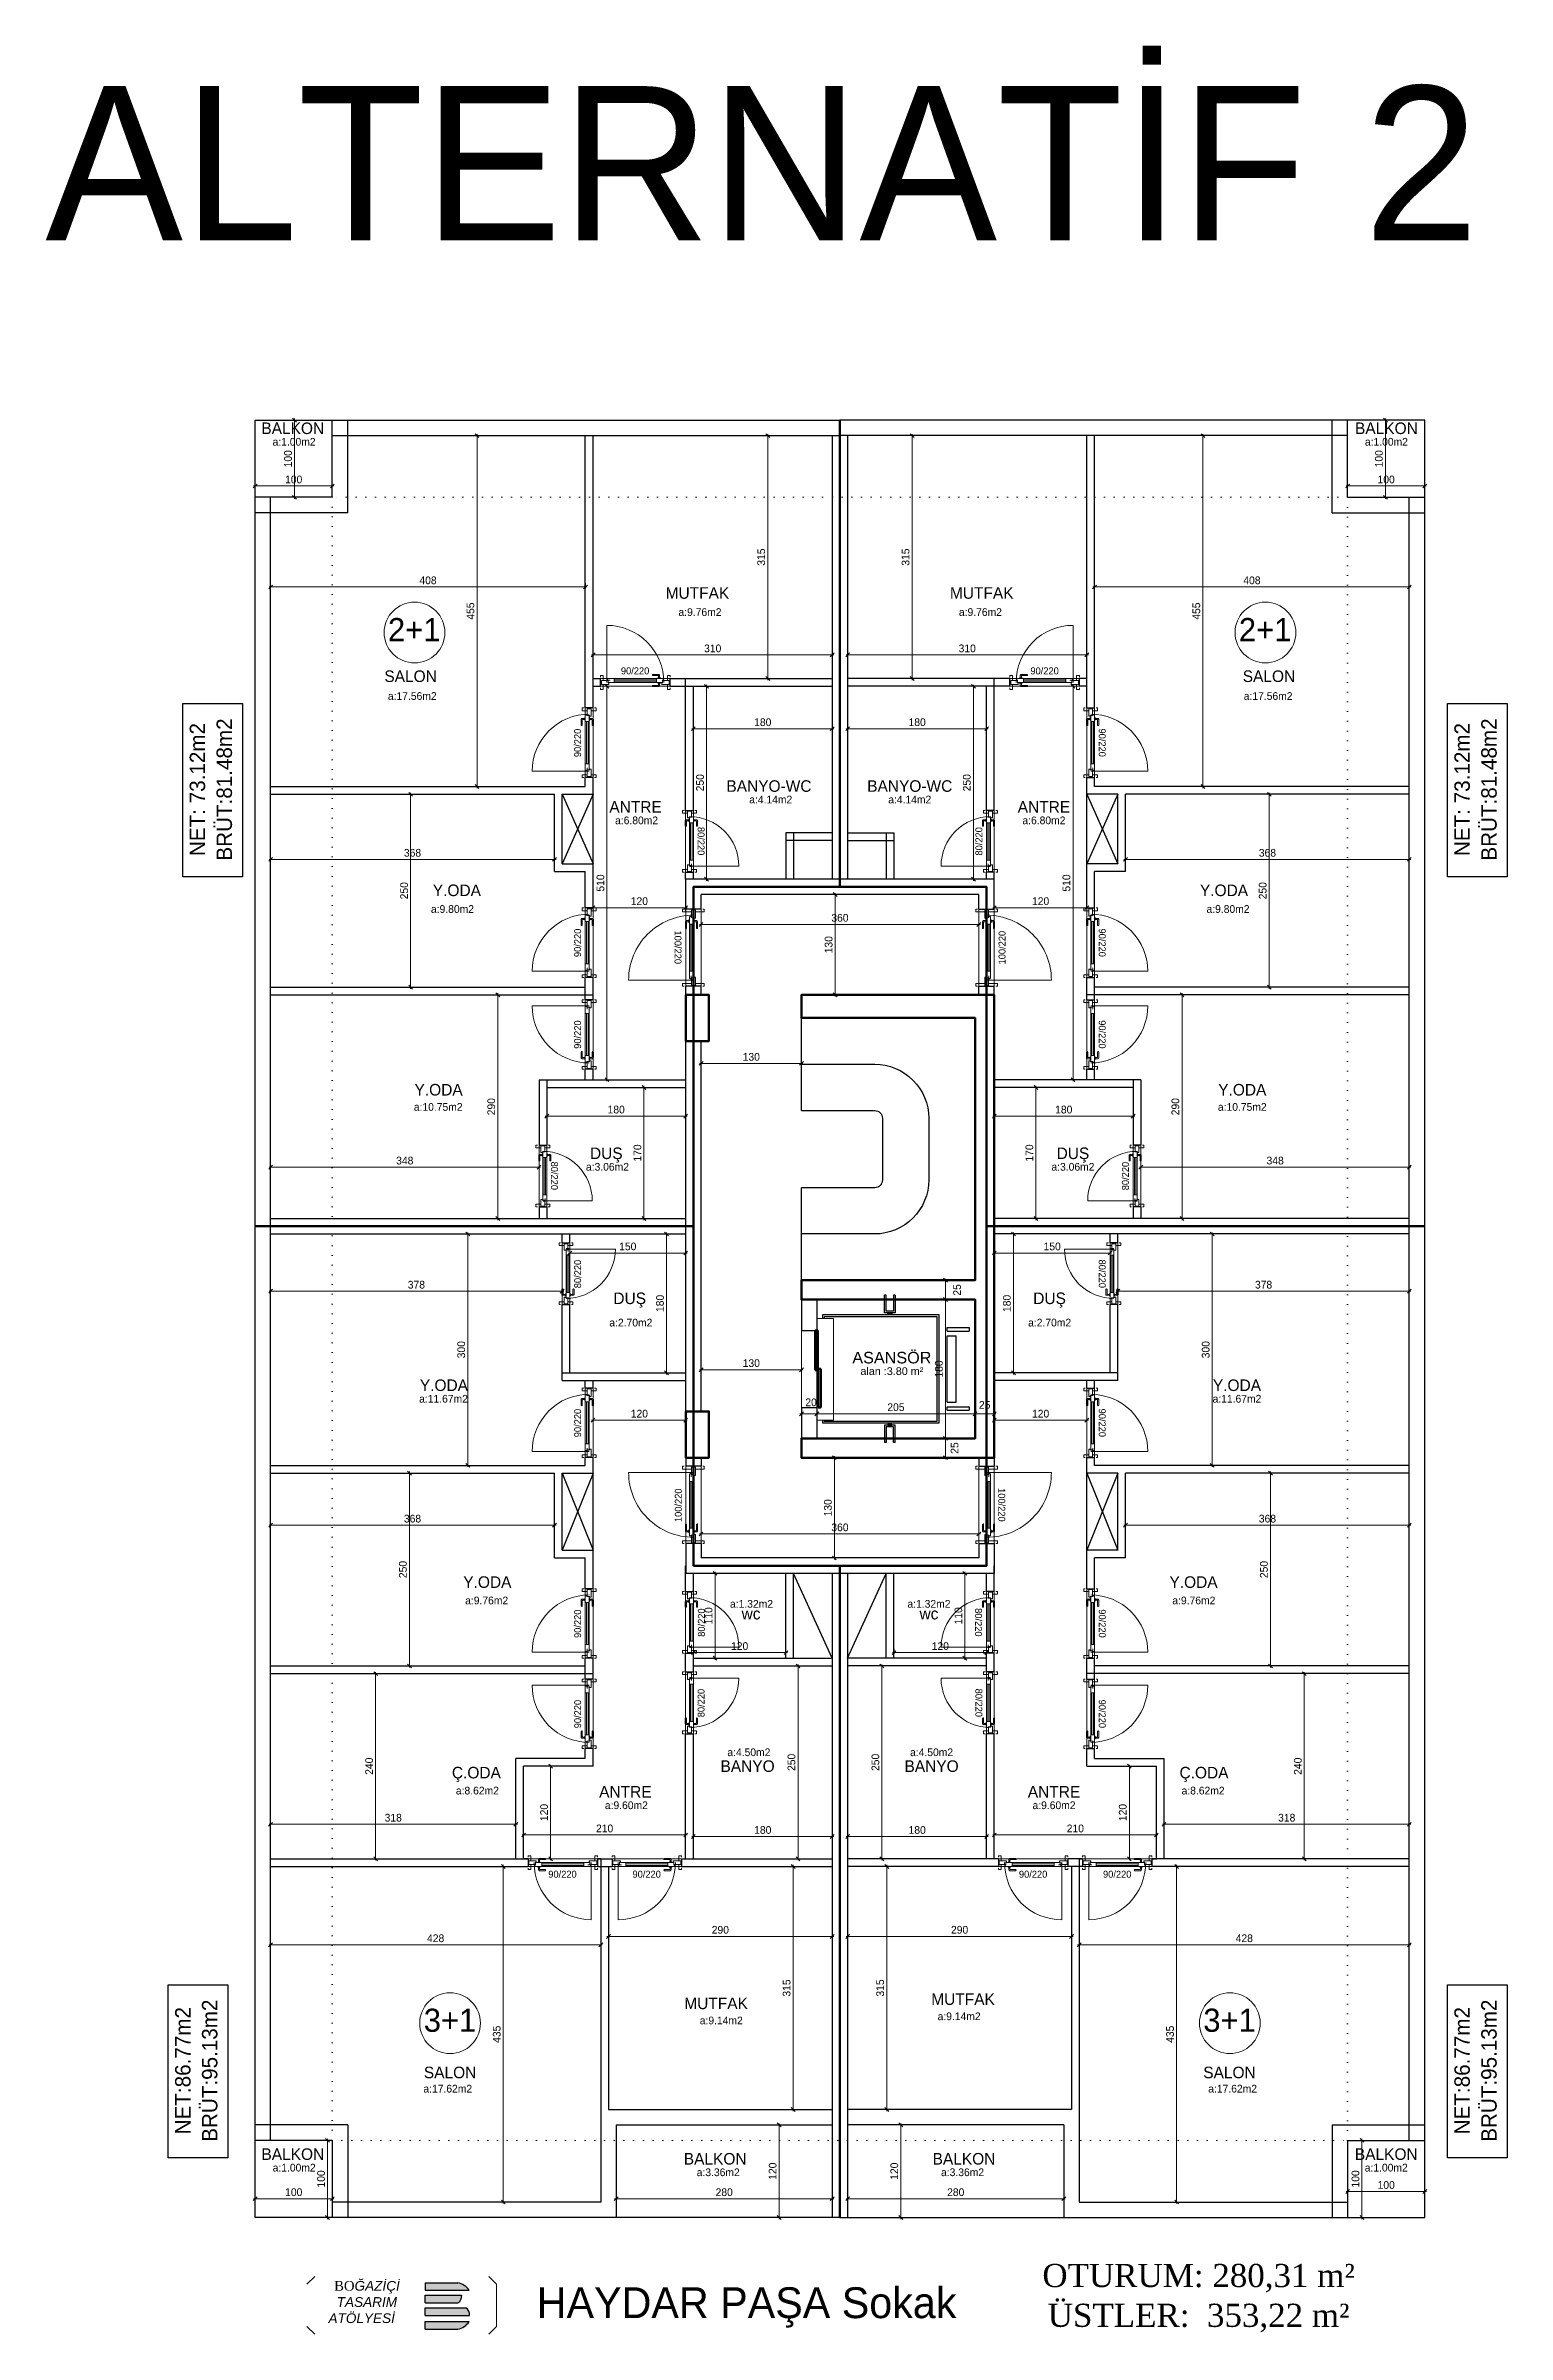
# Model space of a CAD drawing. Header units: centimetres. Extents: x 562865 to 1310255, y -148070 to 32737.
# Drawn here: x 599165 to 601059, y -2053 to 914 of the extents above; entities that cross this region are included whole.
import ezdxf
from ezdxf.enums import TextEntityAlignment as Align

# ---------------------------------------------------------------- set-up
doc = ezdxf.new("R2010")
doc.units = ezdxf.units.CM
doc.header["$LTSCALE"] = 2.5
doc.linetypes.add('DASHED', pattern=[0.25, 0.125, -0.125])
doc.linetypes.add('DOT', pattern=[0.25, 0, -0.25])
doc.layers.get('0').update_dxf_attribs({"color": 86})
for name, color, linetype, lineweight in [('1', 126, 'Continuous', 25), ('_grns-03_Arka', 33, 'Continuous', 0), ('ADAKENARI', 18, 'Continuous', 5), ('DUVAR', 4, 'Continuous', 30), ('duvar-kesim', 7, 'Continuous', 0), ('GÖRÜNÜŞLER', 96, 'Continuous', 25), ('ince', 30, 'Continuous', 15), ('iç ölçü', 106, 'Continuous', 18), ('kapi', 9, 'Continuous', 0), ('kolon', 1, 'Continuous', 53), ('Z_YOL_ADI', 7, 'Continuous', 0)]:
    doc.layers.add(name, color=color, linetype=linetype, lineweight=lineweight)
for name, color, linetype in [('alan', 7, 'Continuous'), ('kapi-yazi', 7, 'Continuous'), ('mahal', 7, 'Continuous'), ('MAKINA', 4, 'Continuous'), ('MERBAS', 231, 'Continuous'), ('MIMARI', 3, 'Continuous'), ('Oda', 7, 'Continuous')]:
    doc.layers.add(name, color=color, linetype=linetype)
doc.styles.add('autodim', font='times.ttf')
doc.styles.add('MAHALADI', font='arial.ttf')
doc.styles.add('PINAR', font='comic.ttf')
doc.dimstyles.new('TEMİZ ÖLÇÜ', dxfattribs={"dimtxt": 10, "dimasz": 5, "dimexe": 1.8, "dimexo": 0.625, "dimgap": 3, "dimtad": 1, "dimdec": 0, "dimrnd": 0.5, "dimzin": 1, "dimdsep": 46, "dimtxsty": 'PINAR', "dimblk": 'OBLIQUE', "dimcen": 0.9, "dimdle": 2, "dimclrd": 256, "dimclre": 256, "dimclrt": 7, "dimadec": 0, "dimazin": 0, "dimtfac": 1, "dimtdec": 0, "dimtofl": 0, "dimtmove": 2, "dimatfit": 2, "dimfxl": 10, "dimfxlon": 1, "dimlwd": -1, "dimlwe": -1, "dimarcsym": 0})

msp = doc.modelspace()

# ---------------------------------------------------------------- texts
at = {"layer": 'alan', "style": 'PINAR'}
for s, p in [('a:1.00m2', (599486.4, 395.5)), ('a:1.00m2', (600902.2, 395.5)), ('a:9.76m2', (600012.5, 174.7)), ('a:9.76m2', (600376, 174.7)), ('a:17.56m2', (599639.6, 65.9)), ('a:17.56m2', (600748.9, 65.9)), ('a:4.14m2', (600104.2, -68.3)), ('a:4.14m2', (600284.4, -68.3)), ('a:6.80m2', (599930.3, -95.3)), ('a:6.80m2', (600458.3, -95.3)), ('a:9.80m2', (599691.7, -210.2)), ('a:9.80m2', (600696.9, -210.2)), ('a:10.75m2', (599673.2, -466.8)), ('a:10.75m2', (600715.4, -466.8)), ('a:3.06m2', (599892.6, -544.4)), ('a:3.06m2', (600495.9, -544.4)), ('a:2.70m2', (599922.9, -746.4)), ('a:2.70m2', (600465.7, -746.4)), ('a:11.67m2', (599680.1, -845.1)), ('a:11.67m2', (600708.5, -845.1)), ('a:9.76m2', (599736, -1106.6)), ('a:9.76m2', (600652.6, -1106.6)), ('a:1.32m2', (600079.3, -1111)), ('a:1.32m2', (600309.3, -1111)), ('a:4.50m2', (600075.9, -1303.4)), ('a:4.50m2', (600312.7, -1303.4)), ('a:8.62m2', (599724, -1353.1)), ('a:9.60m2', (599917.1, -1372.1)), ('a:9.60m2', (600471.4, -1372.1)), ('a:8.62m2', (600664.6, -1353.1)), ('a:9.14m2', (600040.1, -1651.1)), ('a:9.14m2', (600348.4, -1645.7)), ('a:17.62m2', (599685.6, -1739.5)), ('a:17.62m2', (600702.9, -1739.5)), ('a:1.00m2', (599486.5, -1841.9)), ('a:3.36m2 ', (600038, -1847.9)), ('a:3.36m2 ', (600354.7, -1847.9)), ('a:1.00m2', (600902, -1841.9))]:
    msp.add_text(s, height=10, dxfattribs=at).set_placement(p, align=Align.CENTER)
at = {"layer": 'alan', "lineweight": 90, "style": 'PINAR'}
for s, p in [('NET: 73.12m2', (599371.1, -50.3)), ('BRÜT:81.48m2', (599405.9, -50.3)), ('NET: 73.12m2', (601010.3, -50.3)), ('BRÜT:81.48m2', (601045.1, -50.3)), ('NET:86.77m2', (599352.2, -1711.2)), ('BRÜT:95.13m2', (599387, -1711.2)), ('NET:86.77m2', (601010.3, -1711.2)), ('BRÜT:95.13m2', (601045.1, -1711.2))]:
    msp.add_text(s, height=20, rotation=90, dxfattribs=at).set_placement(p, align=Align.CENTER)
at = {"layer": 'kapi-yazi', "style": 'PINAR'}
for s, rotation, p in [('90/220', 360, (599928.4, 103.5)), ('90/220', 0, (600459.2, 103.5)), ('90/220', 90, (599853.9, 10.1)), ('90/220', 270, (600533.9, 10.4)), ('80/220', 270, (600013.9, -117.2)), ('80/220', 90, (600374, -117.5)), ('90/220', 90, (599853.9, -249.1)), ('90/220', 270, (600533.9, -248.9)), ('90/220', 90, (599853.9, -368)), ('90/220', 270, (600533.9, -367.8)), ('80/220', 270, (599823.9, -551.1)), ('80/220', 90, (600563.9, -551.4)), ('80/220', 89.9999, (599853.9, -678.4)), ('80/220', 270.0001, (600533.9, -678.1)), ('90/220', 90, (599853.9, -871.6)), ('90/220', 270, (600533.9, -871.3)), ('90/220', 90, (599853.9, -1131.8)), ('80/220', 90, (600014.3, -1130.3)), ('80/220', 270, (600373.6, -1130)), ('90/220', 270, (600533.9, -1131.5)), ('90/220', 90, (599853.9, -1248.9)), ('80/220', 90, (600013.9, -1234.6)), ('80/220', 270, (600374, -1234.3)), ('90/220', 270, (600533.9, -1248.6)), ('90/220', 360, (599943.4, -1456.5)), ('90/220', 0, (600444.3, -1456.5))]:
    msp.add_text(s, height=9, rotation=rotation, dxfattribs=at).set_placement(p, align=Align.MIDDLE_CENTER)
for p in [(599834.3, -1456.5), (600553.3, -1456.5)]:
    msp.add_text('90/220', height=9, dxfattribs=at).set_placement(p, align=Align.MIDDLE_CENTER)
at = {"layer": 'mahal'}
for s, height, style, p in [('BALKON', 15, 'PINAR', (599484.7, 410.5)), ('BALKON', 15, 'PINAR', (600902.2, 410.5)), ('MUTFAK', 15, 'PINAR', (600009.2, 197)), ('MUTFAK', 15, 'PINAR', (600377.7, 197)), ('2+1', 30, 'PINAR', (599642.1, 142)), ('2+1', 30, 'PINAR', (600745, 142)), ('SALON', 15, 'PINAR', (599637.4, 89.1)), ('SALON', 15, 'PINAR', (600750, 89.1)), ('BANYO-WC', 15, 'PINAR', (600101.9, -53.3)), ('BANYO-WC', 15, 'PINAR', (600284.4, -53.3)), ('ANTRE', 15, 'PINAR', (599929, -80.3)), ('ANTRE', 15, 'PINAR', (600458.3, -80.3)), ('Y.ODA', 15, 'PINAR', (599697.4, -188.5)), ('Y.ODA', 15, 'PINAR', (600691.7, -188.5)), ('Y.ODA', 15, 'PINAR', (599673.7, -447)), ('Y.ODA', 15, 'PINAR', (600715.4, -447)), ('DUŞ', 15, 'PINAR', (599891.1, -529.4)), ('DUŞ', 15, 'PINAR', (600495.9, -529.4)), ('DUŞ', 15, 'PINAR', (599921.4, -717.4)), ('DUŞ', 15, 'PINAR', (600465.6, -717.4)), ('Y.ODA', 15, 'PINAR', (599680.6, -830.1)), ('Y.ODA', 15, 'PINAR', (600708.5, -830.1)), ('Y.ODA', 15, 'PINAR', (599736.9, -1085.3)), ('Y.ODA', 15, 'PINAR', (600652.2, -1085.3)), ('wc', 15, 'PINAR', (600078.7, -1126.2)), ('wc', 15, 'PINAR', (600309.3, -1126.2)), ('Ç.ODA', 15, 'PINAR', (599722.7, -1332.3)), ('BANYO', 15, 'PINAR', (600074.2, -1323.9)), ('BANYO', 15, 'PINAR', (600312.7, -1323.9)), ('Ç.ODA', 15, 'PINAR', (600665.8, -1332.3)), ('ANTRE', 15, 'PINAR', (599915.8, -1357.1)), ('ANTRE', 15, 'PINAR', (600471.4, -1357.1)), ('3+1', 30, 'PINAR', (599688.5, -1660.8)), ('MUTFAK', 15, 'PINAR', (600033.4, -1631.4)), ('MUTFAK', 15, 'PINAR', (600353.5, -1626)), ('3+1', 30, 'PINAR', (600698.9, -1660.8)), ('SALON', 15, 'PINAR', (599688.6, -1721)), ('SALON', 15, 'PINAR', (600698.8, -1721)), ('BALKON', 15, 'PINAR', (599484.8, -1826.9)), ('BALKON', 15, 'PINAR', (600032.2, -1832.9)), ('BALKON', 15, 'PINAR', (600354.7, -1832.9)), ('BALKON', 15, 'PINAR', (600902, -1826.9)), ('OTURUM: 280,31 m²', 30, 'autodim', (600658.8, -1991.7)), ('ÜSTLER:  353,22 m²', 30, 'autodim', (600658.8, -2043.3))]:
    msp.add_text(s, height=height, dxfattribs=dict(at, style=style)).set_placement(p, align=Align.CENTER)
at = {"layer": 'Z_YOL_ADI', "style": 'PINAR'}
for s, height, p in [('ALTERNATİF 2', 200, (599164, 661.6)), ('HAYDAR PAŞA Sokak', 40, (599800.9, -2032))]:
    msp.add_text(s, height=height, dxfattribs=at).set_placement(p)

# ---------------------------------------------------------------- blocks, each defined once
blk = doc.blocks.new('fm-door1')
at = {"linetype": 'Continuous'}
for p, q in [((0, 25), (0, -25)), ((100, 25), (0, 25)), ((80, 32), (80, 0)), ((84, 28), (128, 28)), ((90, 50), (910, 50)), ((90, 50), (90, 30)), ((100, 30), (90, 30)), ((100, 30), (100, -5)), ((100, 30), (100, -5)), ((100, 0), (900, 0)), ((190, 50), (190, 0)), ((810, 50), (810, 0)), ((910, 30), (900, 30)), ((900, 30), (900, -5)), ((900, 25), (1000, 25)), ((910, 50), (910, 30)), ((1000, 25), (1000, -25)), ((110, -25), (0, -25)), ((100, -5), (110, -5)), ((110, -5), (100, -5)), ((110, -5), (110, -25)), ((110, -25), (110, -5)), ((890, -25), (890, -5)), ((890, -5), (900, -5)), ((890, -25), (1000, -25))]:
    blk.add_line(p, q, dxfattribs=at)
at = {"color": 8, "linetype": 'Continuous'}
for p, q in [((190, 35), (810, 35)), ((190, 15), (810, 15))]:
    blk.add_line(p, q, dxfattribs=at)
at = {"linetype": 'Continuous'}
for points in [[(858, 58), (858, 89, 0.414214), (842, 104), (759, 104, 1), (759, 89), (835, 89, -0.414214), (842, 81), (842, 58)], [(858, -8), (858, -39, -0.414214), (842, -54), (759, -54, -1), (759, -39), (835, -39, 0.414214), (842, -31), (842, -8)]]:
    blk.add_lwpolyline(points, format="xyb", dxfattribs=at)
for points in [[(869, 50), (869, 58), (831, 58), (831, 50)], [(869, 0), (869, -8), (831, -8), (831, 0)]]:
    blk.add_lwpolyline(points, dxfattribs=at)
blk.add_circle((84, 32), 4.26, dxfattribs=at)
blk = doc.blocks.new('_Oblique')
at = {"color": 0, "linetype": 'ByBlock', "lineweight": -2}
blk.add_line((-0.5, -0.5), (0.5, 0.5), dxfattribs=at)
blk = doc.blocks.new('*D176')
at = {"layer": 'Defpoints', "color": 0}
for p in [(600203.9, -1519.4), (600494, -1519.4), (600494, -1537.2)]:
    blk.add_point(p, dxfattribs=at)
at = {"layer": 'iç ölçü'}
for p, q in [((600201.9, -1537.2), (600496, -1537.2)), ((600203.9, -1532.2), (600203.9, -1539)), ((600494, -1532.2), (600494, -1539))]:
    blk.add_line(p, q, dxfattribs=at)
at = {"layer": 'iç ölçü', "linetype": 'ByBlock', "xscale": 5, "yscale": 5, "zscale": 5, "rotation": 180}
blk.add_blockref('_Oblique', (600203.9, -1537.2), dxfattribs=at)
at = {"layer": 'iç ölçü', "linetype": 'ByBlock', "xscale": 5, "yscale": 5, "zscale": 5}
blk.add_blockref('_Oblique', (600494, -1537.2), dxfattribs=at)
at = {"layer": 'iç ölçü', "color": 7, "insert": (600349, -1528.6), "char_height": 10, "attachment_point": 5, "style": 'PINAR'}
blk.add_mtext('290', dxfattribs=at)
blk = doc.blocks.new('*D177')
at = {"layer": 'Defpoints', "color": 0}
for p in [(600336, -1446.5), (600254.6, -1761.5), (600336, -1761.5)]:
    blk.add_point(p, dxfattribs=at)
at = {"layer": 'iç ölçü'}
for p, q in [((600259.6, -1446.5), (600252.8, -1446.5)), ((600254.6, -1444.5), (600254.6, -1763.5)), ((600259.6, -1761.5), (600252.8, -1761.5))]:
    blk.add_line(p, q, dxfattribs=at)
at = {"layer": 'iç ölçü', "linetype": 'ByBlock', "xscale": 5, "yscale": 5, "zscale": 5}
for p, rotation in [((600254.6, -1446.5), 90), ((600254.6, -1761.5), 270)]:
    blk.add_blockref('_Oblique', p, dxfattribs=dict(at, rotation=rotation))
at = {"layer": 'iç ölçü', "color": 7, "insert": (600246.1, -1604), "char_height": 10, "attachment_point": 5, "rotation": 90, "style": 'PINAR'}
blk.add_mtext('315', dxfattribs=at)
blk = doc.blocks.new('*D178')
at = {"layer": 'Defpoints', "color": 0}
for p in [(600277.2, -1781.5), (600272.8, -1901.5), (600277.2, -1901.5)]:
    blk.add_point(p, dxfattribs=at)
at = {"layer": 'iç ölçü'}
for p, q in [((600272.8, -1779.5), (600272.8, -1903.5)), ((600276.5, -1781.5), (600271, -1781.5)), ((600276.5, -1901.5), (600271, -1901.5))]:
    blk.add_line(p, q, dxfattribs=at)
at = {"layer": 'iç ölçü', "linetype": 'ByBlock', "xscale": 5, "yscale": 5, "zscale": 5}
for p, rotation in [((600272.8, -1781.5), 90), ((600272.8, -1901.5), 270)]:
    blk.add_blockref('_Oblique', p, dxfattribs=dict(at, rotation=rotation))
at = {"layer": 'iç ölçü', "color": 7, "insert": (600264.4, -1841.5), "char_height": 10, "attachment_point": 5, "rotation": 90, "style": 'PINAR'}
blk.add_mtext('120', dxfattribs=at)
blk = doc.blocks.new('*D179')
at = {"layer": 'Defpoints', "color": 0}
for p in [(600204, -1837.9), (600484, -1837.9), (600484, -1877.2)]:
    blk.add_point(p, dxfattribs=at)
at = {"layer": 'iç ölçü'}
for p, q in [((600202, -1877.2), (600486, -1877.2)), ((600204, -1872.2), (600204, -1879)), ((600484, -1872.2), (600484, -1879))]:
    blk.add_line(p, q, dxfattribs=at)
at = {"layer": 'iç ölçü', "linetype": 'ByBlock', "xscale": 5, "yscale": 5, "zscale": 5, "rotation": 180}
blk.add_blockref('_Oblique', (600204, -1877.2), dxfattribs=at)
at = {"layer": 'iç ölçü', "linetype": 'ByBlock', "xscale": 5, "yscale": 5, "zscale": 5}
blk.add_blockref('_Oblique', (600484, -1877.2), dxfattribs=at)
at = {"layer": 'iç ölçü', "color": 7, "insert": (600344, -1868.8), "char_height": 10, "attachment_point": 5, "style": 'PINAR'}
blk.add_mtext('280', dxfattribs=at)
blk = doc.blocks.new('*D180')
at = {"layer": 'Defpoints', "color": 0}
for p in [(600676.5, -1446.5), (600630.3, -1881.5), (600676.5, -1881.5)]:
    blk.add_point(p, dxfattribs=at)
at = {"layer": 'iç ölçü'}
for p, q in [((600635.3, -1446.5), (600628.5, -1446.5)), ((600630.3, -1444.5), (600630.3, -1883.5)), ((600635.3, -1881.5), (600628.5, -1881.5))]:
    blk.add_line(p, q, dxfattribs=at)
at = {"layer": 'iç ölçü', "linetype": 'ByBlock', "xscale": 5, "yscale": 5, "zscale": 5}
for p, rotation in [((600630.3, -1446.5), 90), ((600630.3, -1881.5), 270)]:
    blk.add_blockref('_Oblique', p, dxfattribs=dict(at, rotation=rotation))
at = {"layer": 'iç ölçü', "color": 7, "insert": (600621.8, -1664), "char_height": 10, "attachment_point": 5, "rotation": 90, "style": 'PINAR'}
blk.add_mtext('435', dxfattribs=at)
blk = doc.blocks.new('*D181')
at = {"layer": 'Defpoints', "color": 0}
for p in [(600504, -1549.4), (600931.9, -1548), (600931.9, -1549.4)]:
    blk.add_point(p, dxfattribs=at)
at = {"layer": 'iç ölçü'}
for p, q in [((600502, -1548), (600933.9, -1548)), ((600504, -1548.8), (600504, -1546.2)), ((600931.9, -1548.8), (600931.9, -1546.2))]:
    blk.add_line(p, q, dxfattribs=at)
at = {"layer": 'iç ölçü', "linetype": 'ByBlock', "xscale": 5, "yscale": 5, "zscale": 5, "rotation": 180}
blk.add_blockref('_Oblique', (600504, -1548), dxfattribs=at)
at = {"layer": 'iç ölçü', "linetype": 'ByBlock', "xscale": 5, "yscale": 5, "zscale": 5}
blk.add_blockref('_Oblique', (600931.9, -1548), dxfattribs=at)
at = {"layer": 'iç ölçü', "color": 7, "insert": (600718, -1539.6), "char_height": 10, "attachment_point": 5, "style": 'PINAR'}
blk.add_mtext('428', dxfattribs=at)
blk = doc.blocks.new('*D182')
at = {"layer": 'Defpoints', "color": 0}
for p in [(600756.6, -1196.5), (600795.8, -1196.5), (600756.6, -1436.5)]:
    blk.add_point(p, dxfattribs=at)
at = {"layer": 'iç ölçü'}
for p, q in [((600790.8, -1196.5), (600797.6, -1196.5)), ((600795.8, -1438.5), (600795.8, -1194.5)), ((600790.8, -1436.5), (600797.6, -1436.5))]:
    blk.add_line(p, q, dxfattribs=at)
at = {"layer": 'iç ölçü', "linetype": 'ByBlock', "xscale": 5, "yscale": 5, "zscale": 5}
for p, rotation in [((600795.8, -1196.5), 90), ((600795.8, -1436.5), 270)]:
    blk.add_blockref('_Oblique', p, dxfattribs=dict(at, rotation=rotation))
at = {"layer": 'iç ölçü', "color": 7, "insert": (600787.4, -1316.5), "char_height": 10, "attachment_point": 5, "rotation": 90, "style": 'PINAR'}
blk.add_mtext('240', dxfattribs=at)
blk = doc.blocks.new('*D183')
at = {"layer": 'Defpoints', "color": 0}
for p in [(600614, -1333), (600931.9, -1333), (600931.9, -1391.8)]:
    blk.add_point(p, dxfattribs=at)
at = {"layer": 'iç ölçü'}
for p, q in [((600612, -1391.8), (600933.9, -1391.8)), ((600614, -1386.8), (600614, -1393.6)), ((600931.9, -1386.8), (600931.9, -1393.6))]:
    blk.add_line(p, q, dxfattribs=at)
at = {"layer": 'iç ölçü', "linetype": 'ByBlock', "xscale": 5, "yscale": 5, "zscale": 5, "rotation": 180}
blk.add_blockref('_Oblique', (600614, -1391.8), dxfattribs=at)
at = {"layer": 'iç ölçü', "linetype": 'ByBlock', "xscale": 5, "yscale": 5, "zscale": 5}
blk.add_blockref('_Oblique', (600931.9, -1391.8), dxfattribs=at)
at = {"layer": 'iç ölçü', "color": 7, "insert": (600773, -1383.3), "char_height": 10, "attachment_point": 5, "style": 'PINAR'}
blk.add_mtext('318', dxfattribs=at)
blk = doc.blocks.new('*D184')
at = {"layer": 'Defpoints', "color": 0}
for p in [(600738, -936.5), (600752, -936.5), (600738, -1186.5)]:
    blk.add_point(p, dxfattribs=at)
at = {"layer": 'iç ölçü'}
for p, q in [((600747, -936.5), (600753.8, -936.5)), ((600752, -1188.5), (600752, -934.5)), ((600747, -1186.5), (600753.8, -1186.5))]:
    blk.add_line(p, q, dxfattribs=at)
at = {"layer": 'iç ölçü', "linetype": 'ByBlock', "xscale": 5, "yscale": 5, "zscale": 5}
for p, rotation in [((600752, -936.5), 90), ((600752, -1186.5), 270)]:
    blk.add_blockref('_Oblique', p, dxfattribs=dict(at, rotation=rotation))
at = {"layer": 'iç ölçü', "color": 7, "insert": (600743.5, -1061.5), "char_height": 10, "attachment_point": 5, "rotation": 90, "style": 'PINAR'}
blk.add_mtext('250', dxfattribs=at)
blk = doc.blocks.new('*D185')
at = {"layer": 'Defpoints', "color": 0}
for p in [(600931.9, -1004.1), (600564, -1010.3), (600931.9, -1010.3)]:
    blk.add_point(p, dxfattribs=at)
at = {"layer": 'iç ölçü'}
for p, q in [((600562, -1004.1), (600933.9, -1004.1)), ((600564, -1009.1), (600564, -1002.3)), ((600931.9, -1009.1), (600931.9, -1002.3))]:
    blk.add_line(p, q, dxfattribs=at)
at = {"layer": 'iç ölçü', "linetype": 'ByBlock', "xscale": 5, "yscale": 5, "zscale": 5, "rotation": 180}
blk.add_blockref('_Oblique', (600564, -1004.1), dxfattribs=at)
at = {"layer": 'iç ölçü', "linetype": 'ByBlock', "xscale": 5, "yscale": 5, "zscale": 5}
blk.add_blockref('_Oblique', (600931.9, -1004.1), dxfattribs=at)
at = {"layer": 'iç ölçü', "color": 7, "insert": (600748, -995.6), "char_height": 10, "attachment_point": 5, "style": 'PINAR'}
blk.add_mtext('368', dxfattribs=at)
blk = doc.blocks.new('*D186')
at = {"layer": 'Defpoints', "color": 0}
for p in [(600643.9, -626.5), (600676.4, -626.5), (600643.9, -926.5)]:
    blk.add_point(p, dxfattribs=at)
at = {"layer": 'iç ölçü'}
for p, q in [((600671.4, -626.5), (600678.2, -626.5)), ((600676.4, -928.5), (600676.4, -624.5)), ((600671.4, -926.5), (600678.2, -926.5))]:
    blk.add_line(p, q, dxfattribs=at)
at = {"layer": 'iç ölçü', "linetype": 'ByBlock', "xscale": 5, "yscale": 5, "zscale": 5}
for p, rotation in [((600676.4, -626.5), 90), ((600676.4, -926.5), 270)]:
    blk.add_blockref('_Oblique', p, dxfattribs=dict(at, rotation=rotation))
at = {"layer": 'iç ölçü', "color": 7, "insert": (600668, -776.5), "char_height": 10, "attachment_point": 5, "rotation": 90, "style": 'PINAR'}
blk.add_mtext('300', dxfattribs=at)
blk = doc.blocks.new('*D187')
at = {"layer": 'Defpoints', "color": 0}
for p in [(600554, -669.7), (600931.9, -669.7), (600931.9, -700.7)]:
    blk.add_point(p, dxfattribs=at)
at = {"layer": 'iç ölçü'}
for p, q in [((600552, -700.7), (600933.9, -700.7)), ((600554, -695.7), (600554, -702.5)), ((600931.9, -695.7), (600931.9, -702.5))]:
    blk.add_line(p, q, dxfattribs=at)
at = {"layer": 'iç ölçü', "linetype": 'ByBlock', "xscale": 5, "yscale": 5, "zscale": 5, "rotation": 180}
blk.add_blockref('_Oblique', (600554, -700.7), dxfattribs=at)
at = {"layer": 'iç ölçü', "linetype": 'ByBlock', "xscale": 5, "yscale": 5, "zscale": 5}
blk.add_blockref('_Oblique', (600931.9, -700.7), dxfattribs=at)
at = {"layer": 'iç ölçü', "color": 7, "insert": (600743, -692.3), "char_height": 10, "attachment_point": 5, "style": 'PINAR'}
blk.add_mtext('378', dxfattribs=at)
blk = doc.blocks.new('*D188')
at = {"layer": 'Defpoints', "color": 0}
for p in [(600394, -651.2), (600394, -662), (600544, -662)]:
    blk.add_point(p, dxfattribs=at)
at = {"layer": 'iç ölçü'}
for p, q in [((600546, -651.2), (600392, -651.2)), ((600394, -656.2), (600394, -649.4)), ((600544, -656.2), (600544, -649.4))]:
    blk.add_line(p, q, dxfattribs=at)
at = {"layer": 'iç ölçü', "linetype": 'ByBlock', "xscale": 5, "yscale": 5, "zscale": 5, "rotation": 180}
blk.add_blockref('_Oblique', (600394, -651.2), dxfattribs=at)
at = {"layer": 'iç ölçü', "linetype": 'ByBlock', "xscale": 5, "yscale": 5, "zscale": 5}
blk.add_blockref('_Oblique', (600544, -651.2), dxfattribs=at)
at = {"layer": 'iç ölçü', "color": 7, "insert": (600469, -642.7), "char_height": 10, "attachment_point": 5, "style": 'PINAR'}
blk.add_mtext('150', dxfattribs=at)
blk = doc.blocks.new('*D189')
at = {"layer": 'Defpoints', "color": 0}
for p in [(600429.6, -626.5), (600418.8, -806.5), (600429.6, -806.5)]:
    blk.add_point(p, dxfattribs=at)
at = {"layer": 'iç ölçü'}
for p, q in [((600423.8, -626.5), (600417, -626.5)), ((600418.8, -624.5), (600418.8, -808.5)), ((600423.8, -806.5), (600417, -806.5))]:
    blk.add_line(p, q, dxfattribs=at)
at = {"layer": 'iç ölçü', "linetype": 'ByBlock', "xscale": 5, "yscale": 5, "zscale": 5}
for p, rotation in [((600418.8, -626.5), 90), ((600418.8, -806.5), 270)]:
    blk.add_blockref('_Oblique', p, dxfattribs=dict(at, rotation=rotation))
at = {"layer": 'iç ölçü', "color": 7, "insert": (600410.3, -716.5), "char_height": 10, "attachment_point": 5, "rotation": 90, "style": 'PINAR'}
blk.add_mtext('180', dxfattribs=at)
blk = doc.blocks.new('*D190')
at = {"layer": 'Defpoints', "color": 0}
for p in [(600394, -856.5), (600514, -856.5), (600514, -867.9)]:
    blk.add_point(p, dxfattribs=at)
at = {"layer": 'iç ölçü'}
for p, q in [((600392, -867.9), (600516, -867.9)), ((600394, -862.9), (600394, -869.7)), ((600514, -862.9), (600514, -869.7))]:
    blk.add_line(p, q, dxfattribs=at)
at = {"layer": 'iç ölçü', "linetype": 'ByBlock', "xscale": 5, "yscale": 5, "zscale": 5, "rotation": 180}
blk.add_blockref('_Oblique', (600394, -867.9), dxfattribs=at)
at = {"layer": 'iç ölçü', "linetype": 'ByBlock', "xscale": 5, "yscale": 5, "zscale": 5}
blk.add_blockref('_Oblique', (600514, -867.9), dxfattribs=at)
at = {"layer": 'iç ölçü', "color": 7, "insert": (600454, -859.5), "char_height": 10, "attachment_point": 5, "style": 'PINAR'}
blk.add_mtext('120', dxfattribs=at)
blk = doc.blocks.new('*D191')
at = {"layer": 'Defpoints', "color": 0}
for p in [(600238.7, -1186.5), (600248.3, -1186.5), (600238.7, -1436.5)]:
    blk.add_point(p, dxfattribs=at)
at = {"layer": 'iç ölçü'}
for p, q in [((600243.3, -1186.5), (600250.1, -1186.5)), ((600248.3, -1438.5), (600248.3, -1184.5)), ((600243.3, -1436.5), (600250.1, -1436.5))]:
    blk.add_line(p, q, dxfattribs=at)
at = {"layer": 'iç ölçü', "linetype": 'ByBlock', "xscale": 5, "yscale": 5, "zscale": 5}
for p, rotation in [((600248.3, -1186.5), 90), ((600248.3, -1436.5), 270)]:
    blk.add_blockref('_Oblique', p, dxfattribs=dict(at, rotation=rotation))
at = {"layer": 'iç ölçü', "color": 7, "insert": (600239.9, -1311.5), "char_height": 10, "attachment_point": 5, "rotation": 90, "style": 'PINAR'}
blk.add_mtext('250', dxfattribs=at)
blk = doc.blocks.new('*D192')
at = {"layer": 'Defpoints', "color": 0}
for p in [(600203.9, -1215.2), (600384, -1335.7), (600384, -1407.6)]:
    blk.add_point(p, dxfattribs=at)
at = {"layer": 'iç ölçü'}
for p, q in [((600201.9, -1407.6), (600386, -1407.6)), ((600203.9, -1402.6), (600203.9, -1409.4)), ((600384, -1402.6), (600384, -1409.4))]:
    blk.add_line(p, q, dxfattribs=at)
at = {"layer": 'iç ölçü', "linetype": 'ByBlock', "xscale": 5, "yscale": 5, "zscale": 5, "rotation": 180}
blk.add_blockref('_Oblique', (600203.9, -1407.6), dxfattribs=at)
at = {"layer": 'iç ölçü', "linetype": 'ByBlock', "xscale": 5, "yscale": 5, "zscale": 5}
blk.add_blockref('_Oblique', (600384, -1407.6), dxfattribs=at)
at = {"layer": 'iç ölçü', "color": 7, "insert": (600294, -1399.2), "char_height": 10, "attachment_point": 5, "style": 'PINAR'}
blk.add_mtext('180', dxfattribs=at)
blk = doc.blocks.new('*D193')
at = {"layer": 'Defpoints', "color": 0}
for p in [(600297.4, -1066.5), (600355.9, -1066.5), (600297.4, -1176.5)]:
    blk.add_point(p, dxfattribs=at)
at = {"layer": 'iç ölçü'}
for p, q in [((600350.9, -1066.5), (600357.7, -1066.5)), ((600355.9, -1178.5), (600355.9, -1064.5)), ((600350.9, -1176.5), (600357.7, -1176.5))]:
    blk.add_line(p, q, dxfattribs=at)
at = {"layer": 'iç ölçü', "linetype": 'ByBlock', "xscale": 5, "yscale": 5, "zscale": 5}
for p, rotation in [((600355.9, -1066.5), 90), ((600355.9, -1176.5), 270)]:
    blk.add_blockref('_Oblique', p, dxfattribs=dict(at, rotation=rotation))
at = {"layer": 'iç ölçü', "color": 7, "insert": (600347.5, -1121.5), "char_height": 10, "attachment_point": 5, "rotation": 90, "style": 'PINAR'}
blk.add_mtext('110', dxfattribs=at)
blk = doc.blocks.new('*D194')
at = {"layer": 'Defpoints', "color": 0}
for p in [(600264, -1084.7), (600384, -1084.7), (600264, -1169.2)]:
    blk.add_point(p, dxfattribs=at)
at = {"layer": 'iç ölçü'}
for p, q in [((600386, -1169.2), (600262, -1169.2)), ((600264, -1164.2), (600264, -1171)), ((600384, -1164.2), (600384, -1171))]:
    blk.add_line(p, q, dxfattribs=at)
at = {"layer": 'iç ölçü', "linetype": 'ByBlock', "xscale": 5, "yscale": 5, "zscale": 5, "rotation": 180}
blk.add_blockref('_Oblique', (600264, -1169.2), dxfattribs=at)
at = {"layer": 'iç ölçü', "linetype": 'ByBlock', "xscale": 5, "yscale": 5, "zscale": 5}
blk.add_blockref('_Oblique', (600384, -1169.2), dxfattribs=at)
at = {"layer": 'iç ölçü', "color": 7, "insert": (600324, -1160.8), "char_height": 10, "attachment_point": 5, "style": 'PINAR'}
blk.add_mtext('120', dxfattribs=at)
blk = doc.blocks.new('*D156')
at = {"layer": 'Defpoints', "color": 0}
for p in [(600448, -436.5), (600457.7, -436.5), (600457.7, -606.5)]:
    blk.add_point(p, dxfattribs=at)
at = {"layer": 'iç ölçü'}
for p, q in [((600453, -436.5), (600446.2, -436.5)), ((600448, -608.5), (600448, -434.5)), ((600453, -606.5), (600446.2, -606.5))]:
    blk.add_line(p, q, dxfattribs=at)
at = {"layer": 'iç ölçü', "linetype": 'ByBlock', "xscale": 5, "yscale": 5, "zscale": 5}
for p, rotation in [((600448, -436.5), 90), ((600448, -606.5), 270)]:
    blk.add_blockref('_Oblique', p, dxfattribs=dict(at, rotation=rotation))
at = {"layer": 'iç ölçü', "color": 7, "insert": (600439.5, -521.5), "char_height": 10, "attachment_point": 5, "rotation": 90, "style": 'PINAR'}
blk.add_mtext('170', dxfattribs=at)
blk = doc.blocks.new('*D157')
at = {"layer": 'Defpoints', "color": 0}
for p in [(600394, -457.6), (600574, -457.6), (600574, -473.8)]:
    blk.add_point(p, dxfattribs=at)
at = {"layer": 'iç ölçü'}
for p, q in [((600392, -473.8), (600576, -473.8)), ((600394, -468.8), (600394, -475.6)), ((600574, -468.8), (600574, -475.6))]:
    blk.add_line(p, q, dxfattribs=at)
at = {"layer": 'iç ölçü', "linetype": 'ByBlock', "xscale": 5, "yscale": 5, "zscale": 5, "rotation": 180}
blk.add_blockref('_Oblique', (600394, -473.8), dxfattribs=at)
at = {"layer": 'iç ölçü', "linetype": 'ByBlock', "xscale": 5, "yscale": 5, "zscale": 5}
blk.add_blockref('_Oblique', (600574, -473.8), dxfattribs=at)
at = {"layer": 'iç ölçü', "color": 7, "insert": (600484, -465.3), "char_height": 10, "attachment_point": 5, "style": 'PINAR'}
blk.add_mtext('180', dxfattribs=at)
blk = doc.blocks.new('*D158')
at = {"layer": 'Defpoints', "color": 0}
for p in [(600615.6, -316.5), (600637.3, -316.5), (600615.6, -606.5)]:
    blk.add_point(p, dxfattribs=at)
at = {"layer": 'iç ölçü'}
for p, q in [((600632.3, -316.5), (600639.1, -316.5)), ((600637.3, -608.5), (600637.3, -314.5)), ((600632.3, -606.5), (600639.1, -606.5))]:
    blk.add_line(p, q, dxfattribs=at)
at = {"layer": 'iç ölçü', "linetype": 'ByBlock', "xscale": 5, "yscale": 5, "zscale": 5}
for p, rotation in [((600637.3, -316.5), 90), ((600637.3, -606.5), 270)]:
    blk.add_blockref('_Oblique', p, dxfattribs=dict(at, rotation=rotation))
at = {"layer": 'iç ölçü', "color": 7, "insert": (600628.7, -461.5), "char_height": 10, "attachment_point": 5, "rotation": 90, "style": 'PINAR'}
blk.add_mtext('290', dxfattribs=at)
blk = doc.blocks.new('*D159')
at = {"layer": 'Defpoints', "color": 0}
for p in [(600584, -451.6), (600931.9, -451.6), (600931.9, -539.8)]:
    blk.add_point(p, dxfattribs=at)
at = {"layer": 'iç ölçü'}
for p, q in [((600582, -539.8), (600933.9, -539.8)), ((600584, -534.8), (600584, -541.6)), ((600931.9, -534.8), (600931.9, -541.6))]:
    blk.add_line(p, q, dxfattribs=at)
at = {"layer": 'iç ölçü', "linetype": 'ByBlock', "xscale": 5, "yscale": 5, "zscale": 5, "rotation": 180}
blk.add_blockref('_Oblique', (600584, -539.8), dxfattribs=at)
at = {"layer": 'iç ölçü', "linetype": 'ByBlock', "xscale": 5, "yscale": 5, "zscale": 5}
blk.add_blockref('_Oblique', (600931.9, -539.8), dxfattribs=at)
at = {"layer": 'iç ölçü', "color": 7, "insert": (600758, -531.4), "char_height": 10, "attachment_point": 5, "style": 'PINAR'}
blk.add_mtext('348', dxfattribs=at)
blk = doc.blocks.new('*D160')
at = {"layer": 'Defpoints', "color": 0}
for p in [(600729.7, -56.5), (600750.4, -56.5), (600729.7, -306.5)]:
    blk.add_point(p, dxfattribs=at)
at = {"layer": 'iç ölçü'}
for p, q in [((600745.4, -56.5), (600752.2, -56.5)), ((600750.4, -308.5), (600750.4, -54.5)), ((600745.4, -306.5), (600752.2, -306.5))]:
    blk.add_line(p, q, dxfattribs=at)
at = {"layer": 'iç ölçü', "linetype": 'ByBlock', "xscale": 5, "yscale": 5, "zscale": 5}
for p, rotation in [((600750.4, -56.5), 90), ((600750.4, -306.5), 270)]:
    blk.add_blockref('_Oblique', p, dxfattribs=dict(at, rotation=rotation))
at = {"layer": 'iç ölçü', "color": 7, "insert": (600741.9, -181.5), "char_height": 10, "attachment_point": 5, "rotation": 90, "style": 'PINAR'}
blk.add_mtext('250', dxfattribs=at)
blk = doc.blocks.new('*D161')
at = {"layer": 'Defpoints', "color": 0}
for p in [(600564, -107.5), (600931.9, -107.5), (600931.9, -140.9)]:
    blk.add_point(p, dxfattribs=at)
at = {"layer": 'iç ölçü'}
for p, q in [((600562, -140.9), (600933.9, -140.9)), ((600564, -135.9), (600564, -142.7)), ((600931.9, -135.9), (600931.9, -142.7))]:
    blk.add_line(p, q, dxfattribs=at)
at = {"layer": 'iç ölçü', "linetype": 'ByBlock', "xscale": 5, "yscale": 5, "zscale": 5, "rotation": 180}
blk.add_blockref('_Oblique', (600564, -140.9), dxfattribs=at)
at = {"layer": 'iç ölçü', "linetype": 'ByBlock', "xscale": 5, "yscale": 5, "zscale": 5}
blk.add_blockref('_Oblique', (600931.9, -140.9), dxfattribs=at)
at = {"layer": 'iç ölçü', "color": 7, "insert": (600748, -132.4), "char_height": 10, "attachment_point": 5, "style": 'PINAR'}
blk.add_mtext('368', dxfattribs=at)
blk = doc.blocks.new('*D162')
at = {"layer": 'Defpoints', "color": 0}
for p in [(600637.8, 408.5), (600664.4, 408.5), (600637.8, -46.5)]:
    blk.add_point(p, dxfattribs=at)
at = {"layer": 'iç ölçü'}
for p, q in [((600659.4, 408.5), (600666.2, 408.5)), ((600664.4, -48.5), (600664.4, 410.5)), ((600659.4, -46.5), (600666.2, -46.5))]:
    blk.add_line(p, q, dxfattribs=at)
at = {"layer": 'iç ölçü', "linetype": 'ByBlock', "xscale": 5, "yscale": 5, "zscale": 5}
for p, rotation in [((600664.4, 408.5), 90), ((600664.4, -46.5), 270)]:
    blk.add_blockref('_Oblique', p, dxfattribs=dict(at, rotation=rotation))
at = {"layer": 'iç ölçü', "color": 7, "insert": (600655.9, 181), "char_height": 10, "attachment_point": 5, "rotation": 90, "style": 'PINAR'}
blk.add_mtext('455', dxfattribs=at)
blk = doc.blocks.new('*D163')
at = {"layer": 'Defpoints', "color": 0}
for p in [(600523.9, 221.2), (600931.9, 221.2), (600931.9, 212.3)]:
    blk.add_point(p, dxfattribs=at)
at = {"layer": 'iç ölçü'}
for p, q in [((600521.9, 212.3), (600933.9, 212.3)), ((600523.9, 217.3), (600523.9, 210.5)), ((600931.9, 217.3), (600931.9, 210.5))]:
    blk.add_line(p, q, dxfattribs=at)
at = {"layer": 'iç ölçü', "linetype": 'ByBlock', "xscale": 5, "yscale": 5, "zscale": 5, "rotation": 180}
blk.add_blockref('_Oblique', (600523.9, 212.3), dxfattribs=at)
at = {"layer": 'iç ölçü', "linetype": 'ByBlock', "xscale": 5, "yscale": 5, "zscale": 5}
blk.add_blockref('_Oblique', (600931.9, 212.3), dxfattribs=at)
at = {"layer": 'iç ölçü', "color": 7, "insert": (600727.9, 220.8), "char_height": 10, "attachment_point": 5, "style": 'PINAR'}
blk.add_mtext('408', dxfattribs=at)
blk = doc.blocks.new('*D164')
at = {"layer": 'Defpoints', "color": 0}
for p in [(600873.1, 428.5), (600900.9, 428.5), (600873.1, 328.5)]:
    blk.add_point(p, dxfattribs=at)
at = {"layer": 'iç ölçü'}
for p, q in [((600895.9, 428.5), (600902.7, 428.5)), ((600900.9, 326.5), (600900.9, 430.5)), ((600895.9, 328.5), (600902.7, 328.5))]:
    blk.add_line(p, q, dxfattribs=at)
at = {"layer": 'iç ölçü', "linetype": 'ByBlock', "xscale": 5, "yscale": 5, "zscale": 5}
for p, rotation in [((600900.9, 428.5), 90), ((600900.9, 328.5), 270)]:
    blk.add_blockref('_Oblique', p, dxfattribs=dict(at, rotation=rotation))
at = {"layer": 'iç ölçü', "color": 7, "insert": (600892.5, 378.5), "char_height": 10, "attachment_point": 5, "rotation": 90, "style": 'PINAR'}
blk.add_mtext('100', dxfattribs=at)
blk = doc.blocks.new('*D165')
at = {"layer": 'Defpoints', "color": 0}
for p in [(600851.9, 349.8), (600851.9, 343.2), (600951.9, 349.8)]:
    blk.add_point(p, dxfattribs=at)
at = {"layer": 'iç ölçü'}
for p, q in [((600953.9, 343.2), (600849.9, 343.2)), ((600851.9, 348.2), (600851.9, 341.4)), ((600951.9, 348.2), (600951.9, 341.4))]:
    blk.add_line(p, q, dxfattribs=at)
at = {"layer": 'iç ölçü', "linetype": 'ByBlock', "xscale": 5, "yscale": 5, "zscale": 5, "rotation": 180}
blk.add_blockref('_Oblique', (600851.9, 343.2), dxfattribs=at)
at = {"layer": 'iç ölçü', "linetype": 'ByBlock', "xscale": 5, "yscale": 5, "zscale": 5}
blk.add_blockref('_Oblique', (600951.9, 343.2), dxfattribs=at)
at = {"layer": 'iç ölçü', "color": 7, "insert": (600901.9, 351.6), "char_height": 10, "attachment_point": 5, "style": 'PINAR'}
blk.add_mtext('100', dxfattribs=at)
blk = doc.blocks.new('*D166')
at = {"layer": 'Defpoints', "color": 0}
for p in [(600287.5, 408.5), (600304.4, 408.5), (600304.4, 93.5)]:
    blk.add_point(p, dxfattribs=at)
at = {"layer": 'iç ölçü'}
for p, q in [((600292.5, 408.5), (600285.7, 408.5)), ((600287.5, 91.5), (600287.5, 410.5)), ((600292.5, 93.5), (600285.7, 93.5))]:
    blk.add_line(p, q, dxfattribs=at)
at = {"layer": 'iç ölçü', "linetype": 'ByBlock', "xscale": 5, "yscale": 5, "zscale": 5}
for p, rotation in [((600287.5, 408.5), 90), ((600287.5, 93.5), 270)]:
    blk.add_blockref('_Oblique', p, dxfattribs=dict(at, rotation=rotation))
at = {"layer": 'iç ölçü', "color": 7, "insert": (600279, 251), "char_height": 10, "attachment_point": 5, "rotation": 90, "style": 'PINAR'}
blk.add_mtext('315', dxfattribs=at)
blk = doc.blocks.new('*D167')
at = {"layer": 'Defpoints', "color": 0}
for p in [(600203.9, 374.6), (600513.9, 374.6), (600513.9, 124.2)]:
    blk.add_point(p, dxfattribs=at)
at = {"layer": 'iç ölçü'}
for p, q in [((600201.9, 124.2), (600515.9, 124.2)), ((600203.9, 129.2), (600203.9, 122.4)), ((600513.9, 129.2), (600513.9, 122.4))]:
    blk.add_line(p, q, dxfattribs=at)
at = {"layer": 'iç ölçü', "linetype": 'ByBlock', "xscale": 5, "yscale": 5, "zscale": 5, "rotation": 180}
blk.add_blockref('_Oblique', (600203.9, 124.2), dxfattribs=at)
at = {"layer": 'iç ölçü', "linetype": 'ByBlock', "xscale": 5, "yscale": 5, "zscale": 5}
blk.add_blockref('_Oblique', (600513.9, 124.2), dxfattribs=at)
at = {"layer": 'iç ölçü', "color": 7, "insert": (600358.9, 132.6), "char_height": 10, "attachment_point": 5, "style": 'PINAR'}
blk.add_mtext('310', dxfattribs=at)
blk = doc.blocks.new('*D168')
at = {"layer": 'Defpoints', "color": 0}
for p in [(600203.9, 11.8), (600384, 28.5), (600384, 11.8)]:
    blk.add_point(p, dxfattribs=at)
at = {"layer": 'iç ölçü'}
for p, q in [((600203.9, 23.5), (600203.9, 30.3)), ((600384, 23.5), (600384, 30.3)), ((600201.9, 28.5), (600386, 28.5))]:
    blk.add_line(p, q, dxfattribs=at)
at = {"layer": 'iç ölçü', "linetype": 'ByBlock', "xscale": 5, "yscale": 5, "zscale": 5, "rotation": 180}
blk.add_blockref('_Oblique', (600203.9, 28.5), dxfattribs=at)
at = {"layer": 'iç ölçü', "linetype": 'ByBlock', "xscale": 5, "yscale": 5, "zscale": 5}
blk.add_blockref('_Oblique', (600384, 28.5), dxfattribs=at)
at = {"layer": 'iç ölçü', "color": 7, "insert": (600294, 36.9), "char_height": 10, "attachment_point": 5, "style": 'PINAR'}
blk.add_mtext('180', dxfattribs=at)
blk = doc.blocks.new('*D169')
at = {"layer": 'Defpoints', "color": 0}
for p in [(600341.5, 83.5), (600341.5, -166.5), (600366.9, -166.5)]:
    blk.add_point(p, dxfattribs=at)
at = {"layer": 'iç ölçü'}
for p, q in [((600361.9, 83.5), (600368.7, 83.5)), ((600366.9, 85.5), (600366.9, -168.5)), ((600361.9, -166.5), (600368.7, -166.5))]:
    blk.add_line(p, q, dxfattribs=at)
at = {"layer": 'iç ölçü', "linetype": 'ByBlock', "xscale": 5, "yscale": 5, "zscale": 5}
for p, rotation in [((600366.9, 83.5), 90), ((600366.9, -166.5), 270)]:
    blk.add_blockref('_Oblique', p, dxfattribs=dict(at, rotation=rotation))
at = {"layer": 'iç ölçü', "color": 7, "insert": (600358.4, -41.5), "char_height": 10, "attachment_point": 5, "rotation": 90, "style": 'PINAR'}
blk.add_mtext('250', dxfattribs=at)
blk = doc.blocks.new('*D170')
at = {"layer": 'Defpoints', "color": 0}
for p in [(600514, -203.5), (600394, -210.8), (600514, -210.8)]:
    blk.add_point(p, dxfattribs=at)
at = {"layer": 'iç ölçü'}
for p, q in [((600392, -203.5), (600516, -203.5)), ((600394, -208.5), (600394, -201.7)), ((600514, -208.5), (600514, -201.7))]:
    blk.add_line(p, q, dxfattribs=at)
at = {"layer": 'iç ölçü', "linetype": 'ByBlock', "xscale": 5, "yscale": 5, "zscale": 5, "rotation": 180}
blk.add_blockref('_Oblique', (600394, -203.5), dxfattribs=at)
at = {"layer": 'iç ölçü', "linetype": 'ByBlock', "xscale": 5, "yscale": 5, "zscale": 5}
blk.add_blockref('_Oblique', (600514, -203.5), dxfattribs=at)
at = {"layer": 'iç ölçü', "color": 7, "insert": (600454, -195.1), "char_height": 10, "attachment_point": 5, "style": 'PINAR'}
blk.add_mtext('120', dxfattribs=at)
blk = doc.blocks.new('*D171')
at = {"layer": 'Defpoints', "color": 0}
for p in [(600489, 83.5), (600496, 83.5), (600489, -426.5)]:
    blk.add_point(p, dxfattribs=at)
at = {"layer": 'iç ölçü'}
for p, q in [((600491, 83.5), (600497.8, 83.5)), ((600496, -428.5), (600496, 85.5)), ((600491, -426.5), (600497.8, -426.5))]:
    blk.add_line(p, q, dxfattribs=at)
at = {"layer": 'iç ölçü', "linetype": 'ByBlock', "xscale": 5, "yscale": 5, "zscale": 5}
for p, rotation in [((600496, 83.5), 90), ((600496, -426.5), 270)]:
    blk.add_blockref('_Oblique', p, dxfattribs=dict(at, rotation=rotation))
at = {"layer": 'iç ölçü', "color": 7, "insert": (600487.5, -171.5), "char_height": 10, "attachment_point": 5, "rotation": 90, "style": 'PINAR'}
blk.add_mtext('510', dxfattribs=at)
blk = doc.blocks.new('*D172')
at = {"layer": 'Defpoints', "color": 0}
for p in [(600394, -1410.8), (600604, -1405.6), (600604, -1410.8)]:
    blk.add_point(p, dxfattribs=at)
at = {"layer": 'iç ölçü'}
for p, q in [((600392, -1405.6), (600606, -1405.6)), ((600394, -1410.2), (600394, -1403.8)), ((600604, -1410.2), (600604, -1403.8))]:
    blk.add_line(p, q, dxfattribs=at)
at = {"layer": 'iç ölçü', "linetype": 'ByBlock', "xscale": 5, "yscale": 5, "zscale": 5, "rotation": 180}
blk.add_blockref('_Oblique', (600394, -1405.6), dxfattribs=at)
at = {"layer": 'iç ölçü', "linetype": 'ByBlock', "xscale": 5, "yscale": 5, "zscale": 5}
blk.add_blockref('_Oblique', (600604, -1405.6), dxfattribs=at)
at = {"layer": 'iç ölçü', "color": 7, "insert": (600499, -1397.2), "char_height": 10, "attachment_point": 5, "style": 'PINAR'}
blk.add_mtext('210', dxfattribs=at)
blk = doc.blocks.new('*D173')
at = {"layer": 'Defpoints', "color": 0}
for p in [(600559, -1316.5), (600569, -1316.5), (600553.3, -1436.5)]:
    blk.add_point(p, dxfattribs=at)
at = {"layer": 'iç ölçü'}
for p, q in [((600564, -1316.5), (600570.8, -1316.5)), ((600569, -1438.5), (600569, -1314.5)), ((600564, -1436.5), (600570.8, -1436.5))]:
    blk.add_line(p, q, dxfattribs=at)
at = {"layer": 'iç ölçü', "linetype": 'ByBlock', "xscale": 5, "yscale": 5, "zscale": 5}
for p, rotation in [((600569, -1316.5), 90), ((600569, -1436.5), 270)]:
    blk.add_blockref('_Oblique', p, dxfattribs=dict(at, rotation=rotation))
at = {"layer": 'iç ölçü', "color": 7, "insert": (600560.5, -1376.5), "char_height": 10, "attachment_point": 5, "rotation": 90, "style": 'PINAR'}
blk.add_mtext('120', dxfattribs=at)
blk = doc.blocks.new('A$C1BDB261E')
at = {"layer": 'DUVAR'}
h = blk.add_hatch(color=41, dxfattribs=at)
h.dxf.hatch_style = 1
h.paths.add_polyline_path([(195.7, 57.1), (210.2, 57.1, 0.202686), (195.7, 66.8), (153.1, 66.8), (153.1, 57.1)])
h.paths.add_polyline_path([(153.1, 50.6), (153.1, 40.9), (195.7, 40.9, 0.299894), (200.5, 50.6), (195.7, 50.6)])
h.paths.add_polyline_path([(210.7, 24.4, 0.299894), (205.8, 34.1), (201, 34.1), (153.1, 34.1), (153.1, 24.4)])
h.paths.add_polyline_path([(195.7, 6.7, 0.202686), (210.2, 16.4), (195.7, 16.4), (153.1, 16.4), (153.1, 6.7)])
at = {"layer": '_grns-03_Arka'}
for p, q in [((0, 65), (10, 75)), ((245.7, 65), (235.7, 75)), ((245.7, 65), (245.7, 10)), ((10, 0), (0, 10)), ((235.7, 0), (245.7, 10))]:
    blk.add_line(p, q, dxfattribs=at)
at = {"layer": 'DUVAR', "color": 41}
for p, q in [((153.1, 66.8), (153.1, 57.1)), ((153.1, 66.8), (195.7, 66.8)), ((153.1, 57.1), (195.7, 57.1)), ((153.1, 40.9), (153.1, 50.6)), ((153.1, 50.6), (195.7, 50.6)), ((153.1, 40.9), (195.7, 40.9)), ((153.1, 24.4), (153.1, 34.1)), ((153.1, 34.1), (201, 34.1)), ((195.7, 57.1), (210.2, 57.1)), ((195.7, 50.6), (200.5, 50.6)), ((201, 34.1), (205.8, 34.1)), ((153.1, 24.4), (210.7, 24.4)), ((153.1, 6.7), (153.1, 16.4)), ((153.1, 16.4), (195.7, 16.4)), ((153.1, 6.7), (195.7, 6.7)), ((195.7, 16.4), (210.2, 16.4))]:
    blk.add_line(p, q, dxfattribs=at)
for centre, radius, start, end in [((191.5, 44.7), 22.4, 33.3943, 79.2256), ((190.8, 49.4), 9.84, 300.0476, 6.8223), ((200.9, 25.6), 9.84, 353.1777, 59.9524), ((191.5, 28.7), 22.4, 280.7744, 326.6057)]:
    blk.add_arc(centre, radius, start, end, dxfattribs=at)
at = {"insert": (22.8, 69.1), "char_height": 12.589, "width": 119.549, "attachment_point": 1, "style": 'autodim'}
blk.add_mtext('\\pi12.452;BO{\\fArial|b0|i1|c162|p34;ĞAZİÇİ \\P\\pi15.789;TASARIM \\P\\pi5.1217;ATÖLYESİ}', dxfattribs=at)
blk = doc.blocks.new('*D174')
at = {"layer": 'Defpoints', "color": 0}
for p in [(600013.9, -977.7), (600374, -977.7), (600013.9, -1015.4)]:
    blk.add_point(p, dxfattribs=at)
at = {"layer": 'iç ölçü'}
for p, q in [((600376, -1015.4), (600011.9, -1015.4)), ((600013.9, -1010.4), (600013.9, -1017.2)), ((600374, -1010.4), (600374, -1017.2))]:
    blk.add_line(p, q, dxfattribs=at)
at = {"layer": 'iç ölçü', "linetype": 'ByBlock', "xscale": 5, "yscale": 5, "zscale": 5, "rotation": 180}
blk.add_blockref('_Oblique', (600013.9, -1015.4), dxfattribs=at)
at = {"layer": 'iç ölçü', "linetype": 'ByBlock', "xscale": 5, "yscale": 5, "zscale": 5}
blk.add_blockref('_Oblique', (600374, -1015.4), dxfattribs=at)
at = {"layer": 'iç ölçü', "color": 7, "insert": (600193.9, -1006.9), "char_height": 10, "attachment_point": 5, "style": 'PINAR'}
blk.add_mtext('360', dxfattribs=at)
blk = doc.blocks.new('*D175')
at = {"layer": 'Defpoints', "color": 0}
for p in [(600013.9, -225.2), (600013.9, -255.3), (600374, -255.3)]:
    blk.add_point(p, dxfattribs=at)
at = {"layer": 'iç ölçü'}
for p, q in [((600376, -225.2), (600011.9, -225.2)), ((600013.9, -230.2), (600013.9, -223.4)), ((600374, -230.2), (600374, -223.4))]:
    blk.add_line(p, q, dxfattribs=at)
at = {"layer": 'iç ölçü', "linetype": 'ByBlock', "xscale": 5, "yscale": 5, "zscale": 5, "rotation": 180}
blk.add_blockref('_Oblique', (600013.9, -225.2), dxfattribs=at)
at = {"layer": 'iç ölçü', "linetype": 'ByBlock', "xscale": 5, "yscale": 5, "zscale": 5}
blk.add_blockref('_Oblique', (600374, -225.2), dxfattribs=at)
at = {"layer": 'iç ölçü', "color": 7, "insert": (600193.9, -216.7), "char_height": 10, "attachment_point": 5, "style": 'PINAR'}
blk.add_mtext('360', dxfattribs=at)
blk = doc.blocks.new('*D148')
at = {"layer": 'Defpoints', "color": 0}
for p in [(594835.3, -754.7), (594855.3, -757.3), (594855.3, -771)]:
    blk.add_point(p, dxfattribs=at)
at = {"layer": 'iç ölçü'}
for p, q in [((594833.3, -757.3), (594857.3, -757.3)), ((594835.3, -755.3), (594835.3, -759.1)), ((594855.3, -767.3), (594855.3, -755.5))]:
    blk.add_line(p, q, dxfattribs=at)
at = {"layer": 'iç ölçü', "xscale": 5, "yscale": 5, "zscale": 5, "rotation": 180}
blk.add_blockref('_Oblique', (594835.3, -757.3), dxfattribs=at)
at = {"layer": 'iç ölçü', "xscale": 5, "yscale": 5, "zscale": 5}
blk.add_blockref('_Oblique', (594855.3, -757.3), dxfattribs=at)
at = {"layer": 'iç ölçü', "color": 7, "insert": (594847.8, -742.5), "char_height": 10, "attachment_point": 5, "style": 'PINAR'}
blk.add_mtext('20', dxfattribs=at)
blk = doc.blocks.new('*D149')
at = {"layer": 'Defpoints', "color": 0}
for p in [(595060.3, -732.9), (594855.3, -771), (595060.3, -757.3)]:
    blk.add_point(p, dxfattribs=at)
at = {"layer": 'iç ölçü'}
for p, q in [((594853.3, -757.3), (595062.3, -757.3)), ((594855.3, -767.3), (594855.3, -755.5)), ((595060.3, -747.3), (595060.3, -759.1))]:
    blk.add_line(p, q, dxfattribs=at)
at = {"layer": 'iç ölçü', "xscale": 5, "yscale": 5, "zscale": 5, "rotation": 180}
blk.add_blockref('_Oblique', (594855.3, -757.3), dxfattribs=at)
at = {"layer": 'iç ölçü', "xscale": 5, "yscale": 5, "zscale": 5}
blk.add_blockref('_Oblique', (595060.3, -757.3), dxfattribs=at)
at = {"layer": 'iç ölçü', "color": 7, "insert": (594957.8, -748.8), "char_height": 10, "attachment_point": 5, "style": 'PINAR'}
blk.add_mtext('205', dxfattribs=at)
blk = doc.blocks.new('*D150')
at = {"layer": 'Defpoints', "color": 0}
for p in [(595060.3, -732.9), (595085.3, -754.8), (595085.3, -757.3)]:
    blk.add_point(p, dxfattribs=at)
at = {"layer": 'iç ölçü'}
for p, q in [((595058.3, -757.3), (595087.3, -757.3)), ((595060.3, -747.3), (595060.3, -759.1)), ((595085.3, -755.4), (595085.3, -759.1))]:
    blk.add_line(p, q, dxfattribs=at)
at = {"layer": 'iç ölçü', "xscale": 5, "yscale": 5, "zscale": 5, "rotation": 180}
blk.add_blockref('_Oblique', (595060.3, -757.3), dxfattribs=at)
at = {"layer": 'iç ölçü', "xscale": 5, "yscale": 5, "zscale": 5}
blk.add_blockref('_Oblique', (595085.3, -757.3), dxfattribs=at)
at = {"layer": 'iç ölçü', "color": 7, "insert": (595072.8, -745.8), "char_height": 10, "attachment_point": 5, "style": 'PINAR'}
blk.add_mtext('25', dxfattribs=at)
blk = doc.blocks.new('*D151')
at = {"layer": 'Defpoints', "color": 0}
for p in [(595021.9, -789.2), (595028.7, -789.2), (595028.7, -814.2)]:
    blk.add_point(p, dxfattribs=at)
at = {"layer": 'iç ölçü'}
for p, q in [((595028, -789.2), (595020.1, -789.2)), ((595021.9, -816.2), (595021.9, -787.2)), ((595028, -814.2), (595020.1, -814.2))]:
    blk.add_line(p, q, dxfattribs=at)
at = {"layer": 'iç ölçü', "xscale": 5, "yscale": 5, "zscale": 5}
for p, rotation in [((595021.9, -789.2), 90), ((595021.9, -814.2), 270)]:
    blk.add_blockref('_Oblique', p, dxfattribs=dict(at, rotation=rotation))
at = {"layer": 'iç ölçü', "color": 7, "insert": (595033.8, -801.7), "char_height": 10, "attachment_point": 5, "rotation": 90, "style": 'PINAR'}
blk.add_mtext('25', dxfattribs=at)
blk = doc.blocks.new('*D152')
at = {"layer": 'Defpoints', "color": 0}
for p in [(595021.9, -609.2), (595026.1, -609.2), (595028.7, -789.2)]:
    blk.add_point(p, dxfattribs=at)
at = {"layer": 'iç ölçü'}
for p, q in [((595025.5, -609.2), (595020.1, -609.2)), ((595021.9, -791.2), (595021.9, -607.2)), ((595028, -789.2), (595020.1, -789.2))]:
    blk.add_line(p, q, dxfattribs=at)
at = {"layer": 'iç ölçü', "xscale": 5, "yscale": 5, "zscale": 5}
for p, rotation in [((595021.9, -609.2), 90), ((595021.9, -789.2), 270)]:
    blk.add_blockref('_Oblique', p, dxfattribs=dict(at, rotation=rotation))
at = {"layer": 'iç ölçü', "color": 7, "insert": (595013.5, -699.2), "char_height": 10, "attachment_point": 5, "rotation": 90, "style": 'PINAR'}
blk.add_mtext('180', dxfattribs=at)
blk = doc.blocks.new('*D153')
at = {"layer": 'Defpoints', "color": 0}
for p in [(595021.9, -584.2), (595026.1, -584.2), (595026.1, -609.2)]:
    blk.add_point(p, dxfattribs=at)
at = {"layer": 'iç ölçü'}
for p, q in [((595025.5, -584.2), (595020.1, -584.2)), ((595021.9, -611.2), (595021.9, -582.2)), ((595025.5, -609.2), (595020.1, -609.2))]:
    blk.add_line(p, q, dxfattribs=at)
at = {"layer": 'iç ölçü', "xscale": 5, "yscale": 5, "zscale": 5}
for p, rotation in [((595021.9, -584.2), 90), ((595021.9, -609.2), 270)]:
    blk.add_blockref('_Oblique', p, dxfattribs=dict(at, rotation=rotation))
at = {"layer": 'iç ölçü', "color": 7, "insert": (595037.1, -596.7), "char_height": 10, "attachment_point": 5, "rotation": 90, "style": 'PINAR'}
blk.add_mtext('25', dxfattribs=at)
blk = doc.blocks.new('*D154')
at = {"layer": 'Defpoints', "color": 0}
for p in [(594705.3, -699.2), (594705.3, -700.2), (594835.3, -699.2)]:
    blk.add_point(p, dxfattribs=at)
at = {"layer": 'iç ölçü'}
for p, q in [((594837.3, -700.2), (594703.3, -700.2)), ((594705.3, -699.9), (594705.3, -702)), ((594835.3, -699.9), (594835.3, -702))]:
    blk.add_line(p, q, dxfattribs=at)
at = {"layer": 'iç ölçü', "xscale": 5, "yscale": 5, "zscale": 5, "rotation": 180}
blk.add_blockref('_Oblique', (594705.3, -700.2), dxfattribs=at)
at = {"layer": 'iç ölçü', "xscale": 5, "yscale": 5, "zscale": 5}
blk.add_blockref('_Oblique', (594835.3, -700.2), dxfattribs=at)
at = {"layer": 'iç ölçü', "color": 7, "insert": (594770.3, -691.7), "char_height": 10, "attachment_point": 5, "style": 'PINAR'}
blk.add_mtext('130', dxfattribs=at)
blk = doc.blocks.new('*D145')
at = {"layer": 'Defpoints', "color": 0}
for p in [(594908.1, -814.2), (594878, -944.2), (594908.1, -944.2)]:
    blk.add_point(p, dxfattribs=at)
at = {"layer": 'iç ölçü'}
for p, q in [((594883, -814.2), (594876.2, -814.2)), ((594878, -812.2), (594878, -946.2)), ((594883, -944.2), (594876.2, -944.2))]:
    blk.add_line(p, q, dxfattribs=at)
at = {"layer": 'iç ölçü', "xscale": 5, "yscale": 5, "zscale": 5}
for p, rotation in [((594878, -814.2), 90), ((594878, -944.2), 270)]:
    blk.add_blockref('_Oblique', p, dxfattribs=dict(at, rotation=rotation))
at = {"layer": 'iç ölçü', "color": 7, "insert": (594869.6, -879.2), "char_height": 10, "attachment_point": 5, "rotation": 90, "style": 'PINAR'}
blk.add_mtext('130', dxfattribs=at)
blk = doc.blocks.new('*D146')
at = {"layer": 'Defpoints', "color": 0}
for p in [(594879, -84.2), (594885.3, -84.2), (594878, -214.2)]:
    blk.add_point(p, dxfattribs=at)
at = {"layer": 'iç ölçü'}
for p, q in [((594884, -84.2), (594877.2, -84.2)), ((594879, -216.2), (594879, -82.2)), ((594878.6, -214.2), (594880.8, -214.2))]:
    blk.add_line(p, q, dxfattribs=at)
at = {"layer": 'iç ölçü', "xscale": 5, "yscale": 5, "zscale": 5}
for p, rotation in [((594879, -84.2), 90), ((594879, -214.2), 270)]:
    blk.add_blockref('_Oblique', p, dxfattribs=dict(at, rotation=rotation))
at = {"layer": 'iç ölçü', "color": 7, "insert": (594870.6, -149.2), "char_height": 10, "attachment_point": 5, "rotation": 90, "style": 'PINAR'}
blk.add_mtext('130', dxfattribs=at)
blk = doc.blocks.new('*D147')
at = {"layer": 'Defpoints', "color": 0}
for p in [(594705.3, -288.4), (594835.3, -288.4), (594835.3, -303)]:
    blk.add_point(p, dxfattribs=at)
at = {"layer": 'iç ölçü'}
for p, q in [((594703.3, -303), (594837.3, -303)), ((594705.3, -298), (594705.3, -304.8)), ((594835.3, -298), (594835.3, -304.8))]:
    blk.add_line(p, q, dxfattribs=at)
at = {"layer": 'iç ölçü', "xscale": 5, "yscale": 5, "zscale": 5, "rotation": 180}
blk.add_blockref('_Oblique', (594705.3, -303), dxfattribs=at)
at = {"layer": 'iç ölçü', "xscale": 5, "yscale": 5, "zscale": 5}
blk.add_blockref('_Oblique', (594835.3, -303), dxfattribs=at)
at = {"layer": 'iç ölçü', "color": 7, "insert": (594770.3, -294.6), "char_height": 10, "attachment_point": 5, "style": 'PINAR'}
blk.add_mtext('130', dxfattribs=at)
blk = doc.blocks.new('*D197')
at = {"layer": 'Defpoints', "color": 0}
for p in [(599893.9, -1519.4), (599893.9, -1537.2), (600183.9, -1519.4)]:
    blk.add_point(p, dxfattribs=at)
at = {"layer": 'iç ölçü'}
for p, q in [((600185.9, -1537.2), (599891.9, -1537.2)), ((599893.9, -1532.2), (599893.9, -1539)), ((600183.9, -1532.2), (600183.9, -1539))]:
    blk.add_line(p, q, dxfattribs=at)
at = {"layer": 'iç ölçü', "linetype": 'ByBlock', "xscale": 5, "yscale": 5, "zscale": 5, "rotation": 180}
blk.add_blockref('_Oblique', (599893.9, -1537.2), dxfattribs=at)
at = {"layer": 'iç ölçü', "linetype": 'ByBlock', "xscale": 5, "yscale": 5, "zscale": 5}
blk.add_blockref('_Oblique', (600183.9, -1537.2), dxfattribs=at)
at = {"layer": 'iç ölçü', "color": 7, "insert": (600038.9, -1528.6), "char_height": 10, "attachment_point": 5, "style": 'PINAR'}
blk.add_mtext('290', dxfattribs=at)
blk = doc.blocks.new('*D198')
at = {"layer": 'Defpoints', "color": 0}
for p in [(600051.9, -1446.5), (600051.9, -1761.5), (600133.3, -1761.5)]:
    blk.add_point(p, dxfattribs=at)
at = {"layer": 'iç ölçü'}
for p, q in [((600128.3, -1446.5), (600135.1, -1446.5)), ((600133.3, -1444.5), (600133.3, -1763.5)), ((600128.3, -1761.5), (600135.1, -1761.5))]:
    blk.add_line(p, q, dxfattribs=at)
at = {"layer": 'iç ölçü', "linetype": 'ByBlock', "xscale": 5, "yscale": 5, "zscale": 5}
for p, rotation in [((600133.3, -1446.5), 90), ((600133.3, -1761.5), 270)]:
    blk.add_blockref('_Oblique', p, dxfattribs=dict(at, rotation=rotation))
at = {"layer": 'iç ölçü', "color": 7, "insert": (600124.8, -1604), "char_height": 10, "attachment_point": 5, "rotation": 90, "style": 'PINAR'}
blk.add_mtext('315', dxfattribs=at)
blk = doc.blocks.new('*D199')
at = {"layer": 'Defpoints', "color": 0}
for p in [(600110.7, -1781.5), (600110.7, -1901.5), (600115.1, -1901.5)]:
    blk.add_point(p, dxfattribs=at)
at = {"layer": 'iç ölçü'}
for p, q in [((600115.1, -1779.5), (600115.1, -1903.5)), ((600111.4, -1781.5), (600116.9, -1781.5)), ((600111.4, -1901.5), (600116.9, -1901.5))]:
    blk.add_line(p, q, dxfattribs=at)
at = {"layer": 'iç ölçü', "linetype": 'ByBlock', "xscale": 5, "yscale": 5, "zscale": 5}
for p, rotation in [((600115.1, -1781.5), 90), ((600115.1, -1901.5), 270)]:
    blk.add_blockref('_Oblique', p, dxfattribs=dict(at, rotation=rotation))
at = {"layer": 'iç ölçü', "color": 7, "insert": (600106.7, -1841.5), "char_height": 10, "attachment_point": 5, "rotation": 90, "style": 'PINAR'}
blk.add_mtext('120', dxfattribs=at)
blk = doc.blocks.new('*D200')
at = {"layer": 'Defpoints', "color": 0}
for p in [(599903.9, -1837.9), (600183.9, -1837.9), (599903.9, -1877.2)]:
    blk.add_point(p, dxfattribs=at)
at = {"layer": 'iç ölçü'}
for p, q in [((600185.9, -1877.2), (599901.9, -1877.2)), ((599903.9, -1872.2), (599903.9, -1879)), ((600183.9, -1872.2), (600183.9, -1879))]:
    blk.add_line(p, q, dxfattribs=at)
at = {"layer": 'iç ölçü', "linetype": 'ByBlock', "xscale": 5, "yscale": 5, "zscale": 5, "rotation": 180}
blk.add_blockref('_Oblique', (599903.9, -1877.2), dxfattribs=at)
at = {"layer": 'iç ölçü', "linetype": 'ByBlock', "xscale": 5, "yscale": 5, "zscale": 5}
blk.add_blockref('_Oblique', (600183.9, -1877.2), dxfattribs=at)
at = {"layer": 'iç ölçü', "color": 7, "insert": (600043.9, -1868.8), "char_height": 10, "attachment_point": 5, "style": 'PINAR'}
blk.add_mtext('280', dxfattribs=at)
blk = doc.blocks.new('*D201')
at = {"layer": 'Defpoints', "color": 0}
for p in [(599711.4, -1446.5), (599711.4, -1881.5), (599757.6, -1881.5)]:
    blk.add_point(p, dxfattribs=at)
at = {"layer": 'iç ölçü'}
for p, q in [((599752.6, -1446.5), (599759.4, -1446.5)), ((599757.6, -1444.5), (599757.6, -1883.5)), ((599752.6, -1881.5), (599759.4, -1881.5))]:
    blk.add_line(p, q, dxfattribs=at)
at = {"layer": 'iç ölçü', "linetype": 'ByBlock', "xscale": 5, "yscale": 5, "zscale": 5}
for p, rotation in [((599757.6, -1446.5), 90), ((599757.6, -1881.5), 270)]:
    blk.add_blockref('_Oblique', p, dxfattribs=dict(at, rotation=rotation))
at = {"layer": 'iç ölçü', "color": 7, "insert": (599749.1, -1664), "char_height": 10, "attachment_point": 5, "rotation": 90, "style": 'PINAR'}
blk.add_mtext('435', dxfattribs=at)
blk = doc.blocks.new('*D202')
at = {"layer": 'Defpoints', "color": 0}
for p in [(599455.9, -1548), (599455.9, -1549.4), (599883.9, -1549.4)]:
    blk.add_point(p, dxfattribs=at)
at = {"layer": 'iç ölçü'}
for p, q in [((599885.9, -1548), (599453.9, -1548)), ((599455.9, -1548.8), (599455.9, -1546.2)), ((599883.9, -1548.8), (599883.9, -1546.2))]:
    blk.add_line(p, q, dxfattribs=at)
at = {"layer": 'iç ölçü', "linetype": 'ByBlock', "xscale": 5, "yscale": 5, "zscale": 5, "rotation": 180}
blk.add_blockref('_Oblique', (599455.9, -1548), dxfattribs=at)
at = {"layer": 'iç ölçü', "linetype": 'ByBlock', "xscale": 5, "yscale": 5, "zscale": 5}
blk.add_blockref('_Oblique', (599883.9, -1548), dxfattribs=at)
at = {"layer": 'iç ölçü', "color": 7, "insert": (599669.9, -1539.6), "char_height": 10, "attachment_point": 5, "style": 'PINAR'}
blk.add_mtext('428', dxfattribs=at)
blk = doc.blocks.new('*D203')
at = {"layer": 'Defpoints', "color": 0}
for p in [(599592.1, -1196.5), (599631.3, -1196.5), (599631.3, -1436.5)]:
    blk.add_point(p, dxfattribs=at)
at = {"layer": 'iç ölçü'}
for p, q in [((599597.1, -1196.5), (599590.3, -1196.5)), ((599592.1, -1438.5), (599592.1, -1194.5)), ((599597.1, -1436.5), (599590.3, -1436.5))]:
    blk.add_line(p, q, dxfattribs=at)
at = {"layer": 'iç ölçü', "linetype": 'ByBlock', "xscale": 5, "yscale": 5, "zscale": 5}
for p, rotation in [((599592.1, -1196.5), 90), ((599592.1, -1436.5), 270)]:
    blk.add_blockref('_Oblique', p, dxfattribs=dict(at, rotation=rotation))
at = {"layer": 'iç ölçü', "color": 7, "insert": (599583.7, -1316.5), "char_height": 10, "attachment_point": 5, "rotation": 90, "style": 'PINAR'}
blk.add_mtext('240', dxfattribs=at)
blk = doc.blocks.new('*D204')
at = {"layer": 'Defpoints', "color": 0}
for p in [(599455.9, -1333), (599773.9, -1333), (599455.9, -1391.8)]:
    blk.add_point(p, dxfattribs=at)
at = {"layer": 'iç ölçü'}
for p, q in [((599775.9, -1391.8), (599453.9, -1391.8)), ((599455.9, -1386.8), (599455.9, -1393.6)), ((599773.9, -1386.8), (599773.9, -1393.6))]:
    blk.add_line(p, q, dxfattribs=at)
at = {"layer": 'iç ölçü', "linetype": 'ByBlock', "xscale": 5, "yscale": 5, "zscale": 5, "rotation": 180}
blk.add_blockref('_Oblique', (599455.9, -1391.8), dxfattribs=at)
at = {"layer": 'iç ölçü', "linetype": 'ByBlock', "xscale": 5, "yscale": 5, "zscale": 5}
blk.add_blockref('_Oblique', (599773.9, -1391.8), dxfattribs=at)
at = {"layer": 'iç ölçü', "color": 7, "insert": (599614.9, -1383.3), "char_height": 10, "attachment_point": 5, "style": 'PINAR'}
blk.add_mtext('318', dxfattribs=at)
blk = doc.blocks.new('*D205')
at = {"layer": 'Defpoints', "color": 0}
for p in [(599635.9, -936.5), (599649.9, -936.5), (599649.9, -1186.5)]:
    blk.add_point(p, dxfattribs=at)
at = {"layer": 'iç ölçü'}
for p, q in [((599640.9, -936.5), (599634.1, -936.5)), ((599635.9, -1188.5), (599635.9, -934.5)), ((599640.9, -1186.5), (599634.1, -1186.5))]:
    blk.add_line(p, q, dxfattribs=at)
at = {"layer": 'iç ölçü', "linetype": 'ByBlock', "xscale": 5, "yscale": 5, "zscale": 5}
for p, rotation in [((599635.9, -936.5), 90), ((599635.9, -1186.5), 270)]:
    blk.add_blockref('_Oblique', p, dxfattribs=dict(at, rotation=rotation))
at = {"layer": 'iç ölçü', "color": 7, "insert": (599627.5, -1061.5), "char_height": 10, "attachment_point": 5, "rotation": 90, "style": 'PINAR'}
blk.add_mtext('250', dxfattribs=at)
blk = doc.blocks.new('*D206')
at = {"layer": 'Defpoints', "color": 0}
for p in [(599456, -1004.1), (599456, -1010.3), (599823.9, -1010.3)]:
    blk.add_point(p, dxfattribs=at)
at = {"layer": 'iç ölçü'}
for p, q in [((599825.9, -1004.1), (599454, -1004.1)), ((599456, -1009.1), (599456, -1002.3)), ((599823.9, -1009.1), (599823.9, -1002.3))]:
    blk.add_line(p, q, dxfattribs=at)
at = {"layer": 'iç ölçü', "linetype": 'ByBlock', "xscale": 5, "yscale": 5, "zscale": 5, "rotation": 180}
blk.add_blockref('_Oblique', (599456, -1004.1), dxfattribs=at)
at = {"layer": 'iç ölçü', "linetype": 'ByBlock', "xscale": 5, "yscale": 5, "zscale": 5}
blk.add_blockref('_Oblique', (599823.9, -1004.1), dxfattribs=at)
at = {"layer": 'iç ölçü', "color": 7, "insert": (599639.9, -995.6), "char_height": 10, "attachment_point": 5, "style": 'PINAR'}
blk.add_mtext('368', dxfattribs=at)
blk = doc.blocks.new('*D207')
at = {"layer": 'Defpoints', "color": 0}
for p in [(599711.5, -626.5), (599744, -626.5), (599744, -926.5)]:
    blk.add_point(p, dxfattribs=at)
at = {"layer": 'iç ölçü'}
for p, q in [((599716.5, -626.5), (599709.7, -626.5)), ((599711.5, -928.5), (599711.5, -624.5)), ((599716.5, -926.5), (599709.7, -926.5))]:
    blk.add_line(p, q, dxfattribs=at)
at = {"layer": 'iç ölçü', "linetype": 'ByBlock', "xscale": 5, "yscale": 5, "zscale": 5}
for p, rotation in [((599711.5, -626.5), 90), ((599711.5, -926.5), 270)]:
    blk.add_blockref('_Oblique', p, dxfattribs=dict(at, rotation=rotation))
at = {"layer": 'iç ölçü', "color": 7, "insert": (599703.1, -776.5), "char_height": 10, "attachment_point": 5, "rotation": 90, "style": 'PINAR'}
blk.add_mtext('300', dxfattribs=at)
blk = doc.blocks.new('*D208')
at = {"layer": 'Defpoints', "color": 0}
for p in [(599456, -669.7), (599833.9, -669.7), (599456, -700.7)]:
    blk.add_point(p, dxfattribs=at)
at = {"layer": 'iç ölçü'}
for p, q in [((599835.9, -700.7), (599454, -700.7)), ((599456, -695.7), (599456, -702.5)), ((599833.9, -695.7), (599833.9, -702.5))]:
    blk.add_line(p, q, dxfattribs=at)
at = {"layer": 'iç ölçü', "linetype": 'ByBlock', "xscale": 5, "yscale": 5, "zscale": 5, "rotation": 180}
blk.add_blockref('_Oblique', (599456, -700.7), dxfattribs=at)
at = {"layer": 'iç ölçü', "linetype": 'ByBlock', "xscale": 5, "yscale": 5, "zscale": 5}
blk.add_blockref('_Oblique', (599833.9, -700.7), dxfattribs=at)
at = {"layer": 'iç ölçü', "color": 7, "insert": (599644.9, -692.3), "char_height": 10, "attachment_point": 5, "style": 'PINAR'}
blk.add_mtext('378', dxfattribs=at)
blk = doc.blocks.new('*D209')
at = {"layer": 'Defpoints', "color": 0}
for p in [(599993.9, -651.2), (599843.9, -662), (599993.9, -662)]:
    blk.add_point(p, dxfattribs=at)
at = {"layer": 'iç ölçü'}
for p, q in [((599841.9, -651.2), (599995.9, -651.2)), ((599843.9, -656.2), (599843.9, -649.4)), ((599993.9, -656.2), (599993.9, -649.4))]:
    blk.add_line(p, q, dxfattribs=at)
at = {"layer": 'iç ölçü', "linetype": 'ByBlock', "xscale": 5, "yscale": 5, "zscale": 5, "rotation": 180}
blk.add_blockref('_Oblique', (599843.9, -651.2), dxfattribs=at)
at = {"layer": 'iç ölçü', "linetype": 'ByBlock', "xscale": 5, "yscale": 5, "zscale": 5}
blk.add_blockref('_Oblique', (599993.9, -651.2), dxfattribs=at)
at = {"layer": 'iç ölçü', "color": 7, "insert": (599918.9, -642.7), "char_height": 10, "attachment_point": 5, "style": 'PINAR'}
blk.add_mtext('150', dxfattribs=at)
blk = doc.blocks.new('*D210')
at = {"layer": 'Defpoints', "color": 0}
for p in [(599958.3, -626.5), (599958.3, -806.5), (599969.1, -806.5)]:
    blk.add_point(p, dxfattribs=at)
at = {"layer": 'iç ölçü'}
for p, q in [((599964.1, -626.5), (599970.9, -626.5)), ((599969.1, -624.5), (599969.1, -808.5)), ((599964.1, -806.5), (599970.9, -806.5))]:
    blk.add_line(p, q, dxfattribs=at)
at = {"layer": 'iç ölçü', "linetype": 'ByBlock', "xscale": 5, "yscale": 5, "zscale": 5}
for p, rotation in [((599969.1, -626.5), 90), ((599969.1, -806.5), 270)]:
    blk.add_blockref('_Oblique', p, dxfattribs=dict(at, rotation=rotation))
at = {"layer": 'iç ölçü', "color": 7, "insert": (599960.7, -716.5), "char_height": 10, "attachment_point": 5, "rotation": 90, "style": 'PINAR'}
blk.add_mtext('180', dxfattribs=at)
blk = doc.blocks.new('*D211')
at = {"layer": 'Defpoints', "color": 0}
for p in [(599873.9, -856.5), (599993.9, -856.5), (599873.9, -867.9)]:
    blk.add_point(p, dxfattribs=at)
at = {"layer": 'iç ölçü'}
for p, q in [((599995.9, -867.9), (599871.9, -867.9)), ((599873.9, -862.9), (599873.9, -869.7)), ((599993.9, -862.9), (599993.9, -869.7))]:
    blk.add_line(p, q, dxfattribs=at)
at = {"layer": 'iç ölçü', "linetype": 'ByBlock', "xscale": 5, "yscale": 5, "zscale": 5, "rotation": 180}
blk.add_blockref('_Oblique', (599873.9, -867.9), dxfattribs=at)
at = {"layer": 'iç ölçü', "linetype": 'ByBlock', "xscale": 5, "yscale": 5, "zscale": 5}
blk.add_blockref('_Oblique', (599993.9, -867.9), dxfattribs=at)
at = {"layer": 'iç ölçü', "color": 7, "insert": (599933.9, -859.5), "char_height": 10, "attachment_point": 5, "style": 'PINAR'}
blk.add_mtext('120', dxfattribs=at)
blk = doc.blocks.new('*D212')
at = {"layer": 'Defpoints', "color": 0}
for p in [(600139.6, -1186.5), (600149.2, -1186.5), (600149.2, -1436.5)]:
    blk.add_point(p, dxfattribs=at)
at = {"layer": 'iç ölçü'}
for p, q in [((600144.6, -1186.5), (600137.8, -1186.5)), ((600139.6, -1438.5), (600139.6, -1184.5)), ((600144.6, -1436.5), (600137.8, -1436.5))]:
    blk.add_line(p, q, dxfattribs=at)
at = {"layer": 'iç ölçü', "linetype": 'ByBlock', "xscale": 5, "yscale": 5, "zscale": 5}
for p, rotation in [((600139.6, -1186.5), 90), ((600139.6, -1436.5), 270)]:
    blk.add_blockref('_Oblique', p, dxfattribs=dict(at, rotation=rotation))
at = {"layer": 'iç ölçü', "color": 7, "insert": (600131.1, -1311.5), "char_height": 10, "attachment_point": 5, "rotation": 90, "style": 'PINAR'}
blk.add_mtext('250', dxfattribs=at)
blk = doc.blocks.new('*D213')
at = {"layer": 'Defpoints', "color": 0}
for p in [(600183.9, -1215.2), (600003.9, -1335.7), (600003.9, -1407.6)]:
    blk.add_point(p, dxfattribs=at)
at = {"layer": 'iç ölçü'}
for p, q in [((600185.9, -1407.6), (600001.9, -1407.6)), ((600003.9, -1402.6), (600003.9, -1409.4)), ((600183.9, -1402.6), (600183.9, -1409.4))]:
    blk.add_line(p, q, dxfattribs=at)
at = {"layer": 'iç ölçü', "linetype": 'ByBlock', "xscale": 5, "yscale": 5, "zscale": 5, "rotation": 180}
blk.add_blockref('_Oblique', (600003.9, -1407.6), dxfattribs=at)
at = {"layer": 'iç ölçü', "linetype": 'ByBlock', "xscale": 5, "yscale": 5, "zscale": 5}
blk.add_blockref('_Oblique', (600183.9, -1407.6), dxfattribs=at)
at = {"layer": 'iç ölçü', "color": 7, "insert": (600093.9, -1399.2), "char_height": 10, "attachment_point": 5, "style": 'PINAR'}
blk.add_mtext('180', dxfattribs=at)
blk = doc.blocks.new('*D214')
at = {"layer": 'Defpoints', "color": 0}
for p in [(600032, -1066.5), (600090.5, -1066.5), (600090.5, -1176.5)]:
    blk.add_point(p, dxfattribs=at)
at = {"layer": 'iç ölçü'}
for p, q in [((600037, -1066.5), (600030.2, -1066.5)), ((600032, -1178.5), (600032, -1064.5)), ((600037, -1176.5), (600030.2, -1176.5))]:
    blk.add_line(p, q, dxfattribs=at)
at = {"layer": 'iç ölçü', "linetype": 'ByBlock', "xscale": 5, "yscale": 5, "zscale": 5}
for p, rotation in [((600032, -1066.5), 90), ((600032, -1176.5), 270)]:
    blk.add_blockref('_Oblique', p, dxfattribs=dict(at, rotation=rotation))
at = {"layer": 'iç ölçü', "color": 7, "insert": (600023.6, -1121.5), "char_height": 10, "attachment_point": 5, "rotation": 90, "style": 'PINAR'}
blk.add_mtext('110', dxfattribs=at)
blk = doc.blocks.new('*D215')
at = {"layer": 'Defpoints', "color": 0}
for p in [(600003.9, -1084.7), (600123.9, -1084.7), (600123.9, -1169.2)]:
    blk.add_point(p, dxfattribs=at)
at = {"layer": 'iç ölçü'}
for p, q in [((600001.9, -1169.2), (600125.9, -1169.2)), ((600003.9, -1164.2), (600003.9, -1171)), ((600123.9, -1164.2), (600123.9, -1171))]:
    blk.add_line(p, q, dxfattribs=at)
at = {"layer": 'iç ölçü', "linetype": 'ByBlock', "xscale": 5, "yscale": 5, "zscale": 5, "rotation": 180}
blk.add_blockref('_Oblique', (600003.9, -1169.2), dxfattribs=at)
at = {"layer": 'iç ölçü', "linetype": 'ByBlock', "xscale": 5, "yscale": 5, "zscale": 5}
blk.add_blockref('_Oblique', (600123.9, -1169.2), dxfattribs=at)
at = {"layer": 'iç ölçü', "color": 7, "insert": (600063.9, -1160.8), "char_height": 10, "attachment_point": 5, "style": 'PINAR'}
blk.add_mtext('120', dxfattribs=at)
blk = doc.blocks.new('*D216')
at = {"layer": 'Defpoints', "color": 0}
for p in [(599930.2, -436.5), (599939.9, -436.5), (599930.2, -606.5)]:
    blk.add_point(p, dxfattribs=at)
at = {"layer": 'iç ölçü'}
for p, q in [((599934.9, -436.5), (599941.7, -436.5)), ((599939.9, -608.5), (599939.9, -434.5)), ((599934.9, -606.5), (599941.7, -606.5))]:
    blk.add_line(p, q, dxfattribs=at)
at = {"layer": 'iç ölçü', "linetype": 'ByBlock', "xscale": 5, "yscale": 5, "zscale": 5}
for p, rotation in [((599939.9, -436.5), 90), ((599939.9, -606.5), 270)]:
    blk.add_blockref('_Oblique', p, dxfattribs=dict(at, rotation=rotation))
at = {"layer": 'iç ölçü', "color": 7, "insert": (599931.5, -521.5), "char_height": 10, "attachment_point": 5, "rotation": 90, "style": 'PINAR'}
blk.add_mtext('170', dxfattribs=at)
blk = doc.blocks.new('*D217')
at = {"layer": 'Defpoints', "color": 0}
for p in [(599813.9, -457.6), (599813.9, -473.8), (599993.9, -457.6)]:
    blk.add_point(p, dxfattribs=at)
at = {"layer": 'iç ölçü'}
for p, q in [((599995.9, -473.8), (599811.9, -473.8)), ((599813.9, -468.8), (599813.9, -475.6)), ((599993.9, -468.8), (599993.9, -475.6))]:
    blk.add_line(p, q, dxfattribs=at)
at = {"layer": 'iç ölçü', "linetype": 'ByBlock', "xscale": 5, "yscale": 5, "zscale": 5, "rotation": 180}
blk.add_blockref('_Oblique', (599813.9, -473.8), dxfattribs=at)
at = {"layer": 'iç ölçü', "linetype": 'ByBlock', "xscale": 5, "yscale": 5, "zscale": 5}
blk.add_blockref('_Oblique', (599993.9, -473.8), dxfattribs=at)
at = {"layer": 'iç ölçü', "color": 7, "insert": (599903.9, -465.3), "char_height": 10, "attachment_point": 5, "style": 'PINAR'}
blk.add_mtext('180', dxfattribs=at)
blk = doc.blocks.new('*D218')
at = {"layer": 'Defpoints', "color": 0}
for p in [(599750.6, -316.5), (599772.3, -316.5), (599772.3, -606.5)]:
    blk.add_point(p, dxfattribs=at)
at = {"layer": 'iç ölçü'}
for p, q in [((599755.6, -316.5), (599748.8, -316.5)), ((599750.6, -608.5), (599750.6, -314.5)), ((599755.6, -606.5), (599748.8, -606.5))]:
    blk.add_line(p, q, dxfattribs=at)
at = {"layer": 'iç ölçü', "linetype": 'ByBlock', "xscale": 5, "yscale": 5, "zscale": 5}
for p, rotation in [((599750.6, -316.5), 90), ((599750.6, -606.5), 270)]:
    blk.add_blockref('_Oblique', p, dxfattribs=dict(at, rotation=rotation))
at = {"layer": 'iç ölçü', "color": 7, "insert": (599742, -461.5), "char_height": 10, "attachment_point": 5, "rotation": 90, "style": 'PINAR'}
blk.add_mtext('290', dxfattribs=at)
blk = doc.blocks.new('*D219')
at = {"layer": 'Defpoints', "color": 0}
for p in [(599456, -451.6), (599803.9, -451.6), (599456, -539.8)]:
    blk.add_point(p, dxfattribs=at)
at = {"layer": 'iç ölçü'}
for p, q in [((599805.9, -539.8), (599454, -539.8)), ((599456, -534.8), (599456, -541.6)), ((599803.9, -534.8), (599803.9, -541.6))]:
    blk.add_line(p, q, dxfattribs=at)
at = {"layer": 'iç ölçü', "linetype": 'ByBlock', "xscale": 5, "yscale": 5, "zscale": 5, "rotation": 180}
blk.add_blockref('_Oblique', (599456, -539.8), dxfattribs=at)
at = {"layer": 'iç ölçü', "linetype": 'ByBlock', "xscale": 5, "yscale": 5, "zscale": 5}
blk.add_blockref('_Oblique', (599803.9, -539.8), dxfattribs=at)
at = {"layer": 'iç ölçü', "color": 7, "insert": (599629.9, -531.4), "char_height": 10, "attachment_point": 5, "style": 'PINAR'}
blk.add_mtext('348', dxfattribs=at)
blk = doc.blocks.new('*D220')
at = {"layer": 'Defpoints', "color": 0}
for p in [(599637.5, -56.5), (599658.2, -56.5), (599658.2, -306.5)]:
    blk.add_point(p, dxfattribs=at)
at = {"layer": 'iç ölçü'}
for p, q in [((599642.5, -56.5), (599635.7, -56.5)), ((599637.5, -308.5), (599637.5, -54.5)), ((599642.5, -306.5), (599635.7, -306.5))]:
    blk.add_line(p, q, dxfattribs=at)
at = {"layer": 'iç ölçü', "linetype": 'ByBlock', "xscale": 5, "yscale": 5, "zscale": 5}
for p, rotation in [((599637.5, -56.5), 90), ((599637.5, -306.5), 270)]:
    blk.add_blockref('_Oblique', p, dxfattribs=dict(at, rotation=rotation))
at = {"layer": 'iç ölçü', "color": 7, "insert": (599629.1, -181.5), "char_height": 10, "attachment_point": 5, "rotation": 90, "style": 'PINAR'}
blk.add_mtext('250', dxfattribs=at)
blk = doc.blocks.new('*D221')
at = {"layer": 'Defpoints', "color": 0}
for p in [(599456, -107.5), (599823.9, -107.5), (599456, -140.9)]:
    blk.add_point(p, dxfattribs=at)
at = {"layer": 'iç ölçü'}
for p, q in [((599825.9, -140.9), (599454, -140.9)), ((599456, -135.9), (599456, -142.7)), ((599823.9, -135.9), (599823.9, -142.7))]:
    blk.add_line(p, q, dxfattribs=at)
at = {"layer": 'iç ölçü', "linetype": 'ByBlock', "xscale": 5, "yscale": 5, "zscale": 5, "rotation": 180}
blk.add_blockref('_Oblique', (599456, -140.9), dxfattribs=at)
at = {"layer": 'iç ölçü', "linetype": 'ByBlock', "xscale": 5, "yscale": 5, "zscale": 5}
blk.add_blockref('_Oblique', (599823.9, -140.9), dxfattribs=at)
at = {"layer": 'iç ölçü', "color": 7, "insert": (599639.9, -132.4), "char_height": 10, "attachment_point": 5, "style": 'PINAR'}
blk.add_mtext('368', dxfattribs=at)
blk = doc.blocks.new('*D222')
at = {"layer": 'Defpoints', "color": 0}
for p in [(599723.5, 408.5), (599750.1, 408.5), (599750.1, -46.5)]:
    blk.add_point(p, dxfattribs=at)
at = {"layer": 'iç ölçü'}
for p, q in [((599728.5, 408.5), (599721.7, 408.5)), ((599723.5, -48.5), (599723.5, 410.5)), ((599728.5, -46.5), (599721.7, -46.5))]:
    blk.add_line(p, q, dxfattribs=at)
at = {"layer": 'iç ölçü', "linetype": 'ByBlock', "xscale": 5, "yscale": 5, "zscale": 5}
for p, rotation in [((599723.5, 408.5), 90), ((599723.5, -46.5), 270)]:
    blk.add_blockref('_Oblique', p, dxfattribs=dict(at, rotation=rotation))
at = {"layer": 'iç ölçü', "color": 7, "insert": (599715, 181), "char_height": 10, "attachment_point": 5, "rotation": 90, "style": 'PINAR'}
blk.add_mtext('455', dxfattribs=at)
blk = doc.blocks.new('*D223')
at = {"layer": 'Defpoints', "color": 0}
for p in [(599456, 221.2), (599456, 212.3), (599864, 221.2)]:
    blk.add_point(p, dxfattribs=at)
at = {"layer": 'iç ölçü'}
for p, q in [((599866, 212.3), (599454, 212.3)), ((599456, 217.3), (599456, 210.5)), ((599864, 217.3), (599864, 210.5))]:
    blk.add_line(p, q, dxfattribs=at)
at = {"layer": 'iç ölçü', "linetype": 'ByBlock', "xscale": 5, "yscale": 5, "zscale": 5, "rotation": 180}
blk.add_blockref('_Oblique', (599456, 212.3), dxfattribs=at)
at = {"layer": 'iç ölçü', "linetype": 'ByBlock', "xscale": 5, "yscale": 5, "zscale": 5}
blk.add_blockref('_Oblique', (599864, 212.3), dxfattribs=at)
at = {"layer": 'iç ölçü', "color": 7, "insert": (599660, 220.8), "char_height": 10, "attachment_point": 5, "style": 'PINAR'}
blk.add_mtext('408', dxfattribs=at)
blk = doc.blocks.new('*D224')
at = {"layer": 'Defpoints', "color": 0}
for p in [(599487, 428.5), (599514.8, 428.5), (599514.8, 328.5)]:
    blk.add_point(p, dxfattribs=at)
at = {"layer": 'iç ölçü'}
for p, q in [((599492, 428.5), (599485.2, 428.5)), ((599487, 326.5), (599487, 430.5)), ((599492, 328.5), (599485.2, 328.5))]:
    blk.add_line(p, q, dxfattribs=at)
at = {"layer": 'iç ölçü', "linetype": 'ByBlock', "xscale": 5, "yscale": 5, "zscale": 5}
for p, rotation in [((599487, 428.5), 90), ((599487, 328.5), 270)]:
    blk.add_blockref('_Oblique', p, dxfattribs=dict(at, rotation=rotation))
at = {"layer": 'iç ölçü', "color": 7, "insert": (599478.6, 378.5), "char_height": 10, "attachment_point": 5, "rotation": 90, "style": 'PINAR'}
blk.add_mtext('100', dxfattribs=at)
blk = doc.blocks.new('*D225')
at = {"layer": 'Defpoints', "color": 0}
for p in [(599435.9, 349.8), (599535.9, 349.8), (599535.9, 343.2)]:
    blk.add_point(p, dxfattribs=at)
at = {"layer": 'iç ölçü'}
for p, q in [((599433.9, 343.2), (599537.9, 343.2)), ((599435.9, 348.2), (599435.9, 341.4)), ((599535.9, 348.2), (599535.9, 341.4))]:
    blk.add_line(p, q, dxfattribs=at)
at = {"layer": 'iç ölçü', "linetype": 'ByBlock', "xscale": 5, "yscale": 5, "zscale": 5, "rotation": 180}
blk.add_blockref('_Oblique', (599435.9, 343.2), dxfattribs=at)
at = {"layer": 'iç ölçü', "linetype": 'ByBlock', "xscale": 5, "yscale": 5, "zscale": 5}
blk.add_blockref('_Oblique', (599535.9, 343.2), dxfattribs=at)
at = {"layer": 'iç ölçü', "color": 7, "insert": (599485.9, 351.6), "char_height": 10, "attachment_point": 5, "style": 'PINAR'}
blk.add_mtext('100', dxfattribs=at)
blk = doc.blocks.new('*D226')
at = {"layer": 'Defpoints', "color": 0}
for p in [(600083.5, 408.5), (600100.4, 408.5), (600083.5, 93.5)]:
    blk.add_point(p, dxfattribs=at)
at = {"layer": 'iç ölçü'}
for p, q in [((600095.4, 408.5), (600102.2, 408.5)), ((600100.4, 91.5), (600100.4, 410.5)), ((600095.4, 93.5), (600102.2, 93.5))]:
    blk.add_line(p, q, dxfattribs=at)
at = {"layer": 'iç ölçü', "linetype": 'ByBlock', "xscale": 5, "yscale": 5, "zscale": 5}
for p, rotation in [((600100.4, 408.5), 90), ((600100.4, 93.5), 270)]:
    blk.add_blockref('_Oblique', p, dxfattribs=dict(at, rotation=rotation))
at = {"layer": 'iç ölçü', "color": 7, "insert": (600091.9, 251), "char_height": 10, "attachment_point": 5, "rotation": 90, "style": 'PINAR'}
blk.add_mtext('315', dxfattribs=at)
blk = doc.blocks.new('*D227')
at = {"layer": 'Defpoints', "color": 0}
for p in [(599874, 374.6), (600183.9, 374.6), (599874, 124.2)]:
    blk.add_point(p, dxfattribs=at)
at = {"layer": 'iç ölçü'}
for p, q in [((600185.9, 124.2), (599872, 124.2)), ((599874, 129.2), (599874, 122.4)), ((600183.9, 129.2), (600183.9, 122.4))]:
    blk.add_line(p, q, dxfattribs=at)
at = {"layer": 'iç ölçü', "linetype": 'ByBlock', "xscale": 5, "yscale": 5, "zscale": 5, "rotation": 180}
blk.add_blockref('_Oblique', (599874, 124.2), dxfattribs=at)
at = {"layer": 'iç ölçü', "linetype": 'ByBlock', "xscale": 5, "yscale": 5, "zscale": 5}
blk.add_blockref('_Oblique', (600183.9, 124.2), dxfattribs=at)
at = {"layer": 'iç ölçü', "color": 7, "insert": (600029, 132.6), "char_height": 10, "attachment_point": 5, "style": 'PINAR'}
blk.add_mtext('310', dxfattribs=at)
blk = doc.blocks.new('*D228')
at = {"layer": 'Defpoints', "color": 0}
for p in [(600003.9, 28.5), (600003.9, 11.8), (600183.9, 11.8)]:
    blk.add_point(p, dxfattribs=at)
at = {"layer": 'iç ölçü'}
for p, q in [((600003.9, 23.5), (600003.9, 30.3)), ((600183.9, 23.5), (600183.9, 30.3)), ((600185.9, 28.5), (600001.9, 28.5))]:
    blk.add_line(p, q, dxfattribs=at)
at = {"layer": 'iç ölçü', "linetype": 'ByBlock', "xscale": 5, "yscale": 5, "zscale": 5, "rotation": 180}
blk.add_blockref('_Oblique', (600003.9, 28.5), dxfattribs=at)
at = {"layer": 'iç ölçü', "linetype": 'ByBlock', "xscale": 5, "yscale": 5, "zscale": 5}
blk.add_blockref('_Oblique', (600183.9, 28.5), dxfattribs=at)
at = {"layer": 'iç ölçü', "color": 7, "insert": (600093.9, 36.9), "char_height": 10, "attachment_point": 5, "style": 'PINAR'}
blk.add_mtext('180', dxfattribs=at)
blk = doc.blocks.new('*D229')
at = {"layer": 'Defpoints', "color": 0}
for p in [(600046.4, 83.5), (600021, -166.5), (600046.4, -166.5)]:
    blk.add_point(p, dxfattribs=at)
at = {"layer": 'iç ölçü'}
for p, q in [((600026, 83.5), (600019.2, 83.5)), ((600021, 85.5), (600021, -168.5)), ((600026, -166.5), (600019.2, -166.5))]:
    blk.add_line(p, q, dxfattribs=at)
at = {"layer": 'iç ölçü', "linetype": 'ByBlock', "xscale": 5, "yscale": 5, "zscale": 5}
for p, rotation in [((600021, 83.5), 90), ((600021, -166.5), 270)]:
    blk.add_blockref('_Oblique', p, dxfattribs=dict(at, rotation=rotation))
at = {"layer": 'iç ölçü', "color": 7, "insert": (600012.6, -41.5), "char_height": 10, "attachment_point": 5, "rotation": 90, "style": 'PINAR'}
blk.add_mtext('250', dxfattribs=at)
blk = doc.blocks.new('*D230')
at = {"layer": 'Defpoints', "color": 0}
for p in [(599873.9, -203.5), (599873.9, -210.8), (599993.9, -210.8)]:
    blk.add_point(p, dxfattribs=at)
at = {"layer": 'iç ölçü'}
for p, q in [((599995.9, -203.5), (599871.9, -203.5)), ((599873.9, -208.5), (599873.9, -201.7)), ((599993.9, -208.5), (599993.9, -201.7))]:
    blk.add_line(p, q, dxfattribs=at)
at = {"layer": 'iç ölçü', "linetype": 'ByBlock', "xscale": 5, "yscale": 5, "zscale": 5, "rotation": 180}
blk.add_blockref('_Oblique', (599873.9, -203.5), dxfattribs=at)
at = {"layer": 'iç ölçü', "linetype": 'ByBlock', "xscale": 5, "yscale": 5, "zscale": 5}
blk.add_blockref('_Oblique', (599993.9, -203.5), dxfattribs=at)
at = {"layer": 'iç ölçü', "color": 7, "insert": (599933.9, -195.1), "char_height": 10, "attachment_point": 5, "style": 'PINAR'}
blk.add_mtext('120', dxfattribs=at)
blk = doc.blocks.new('*D231')
at = {"layer": 'Defpoints', "color": 0}
for p in [(599891.9, 83.5), (599898.9, 83.5), (599898.9, -426.5)]:
    blk.add_point(p, dxfattribs=at)
at = {"layer": 'iç ölçü'}
for p, q in [((599896.9, 83.5), (599890.1, 83.5)), ((599891.9, -428.5), (599891.9, 85.5)), ((599896.9, -426.5), (599890.1, -426.5))]:
    blk.add_line(p, q, dxfattribs=at)
at = {"layer": 'iç ölçü', "linetype": 'ByBlock', "xscale": 5, "yscale": 5, "zscale": 5}
for p, rotation in [((599891.9, 83.5), 90), ((599891.9, -426.5), 270)]:
    blk.add_blockref('_Oblique', p, dxfattribs=dict(at, rotation=rotation))
at = {"layer": 'iç ölçü', "color": 7, "insert": (599883.5, -171.5), "char_height": 10, "attachment_point": 5, "rotation": 90, "style": 'PINAR'}
blk.add_mtext('510', dxfattribs=at)
blk = doc.blocks.new('*D195')
at = {"layer": 'Defpoints', "color": 0}
for p in [(599783.9, -1405.6), (599783.9, -1410.8), (599993.9, -1410.8)]:
    blk.add_point(p, dxfattribs=at)
at = {"layer": 'iç ölçü'}
for p, q in [((599995.9, -1405.6), (599781.9, -1405.6)), ((599783.9, -1410.2), (599783.9, -1403.8)), ((599993.9, -1410.2), (599993.9, -1403.8))]:
    blk.add_line(p, q, dxfattribs=at)
at = {"layer": 'iç ölçü', "linetype": 'ByBlock', "xscale": 5, "yscale": 5, "zscale": 5, "rotation": 180}
blk.add_blockref('_Oblique', (599783.9, -1405.6), dxfattribs=at)
at = {"layer": 'iç ölçü', "linetype": 'ByBlock', "xscale": 5, "yscale": 5, "zscale": 5}
blk.add_blockref('_Oblique', (599993.9, -1405.6), dxfattribs=at)
at = {"layer": 'iç ölçü', "color": 7, "insert": (599888.9, -1397.2), "char_height": 10, "attachment_point": 5, "style": 'PINAR'}
blk.add_mtext('210', dxfattribs=at)
blk = doc.blocks.new('*D196')
at = {"layer": 'Defpoints', "color": 0}
for p in [(599818.9, -1316.5), (599828.9, -1316.5), (599834.6, -1436.5)]:
    blk.add_point(p, dxfattribs=at)
at = {"layer": 'iç ölçü'}
for p, q in [((599823.9, -1316.5), (599817.1, -1316.5)), ((599818.9, -1438.5), (599818.9, -1314.5)), ((599823.9, -1436.5), (599817.1, -1436.5))]:
    blk.add_line(p, q, dxfattribs=at)
at = {"layer": 'iç ölçü', "linetype": 'ByBlock', "xscale": 5, "yscale": 5, "zscale": 5}
for p, rotation in [((599818.9, -1316.5), 90), ((599818.9, -1436.5), 270)]:
    blk.add_blockref('_Oblique', p, dxfattribs=dict(at, rotation=rotation))
at = {"layer": 'iç ölçü', "color": 7, "insert": (599810.5, -1376.5), "char_height": 10, "attachment_point": 5, "rotation": 90, "style": 'PINAR'}
blk.add_mtext('120', dxfattribs=at)
blk = doc.blocks.new('*D300')
at = {"layer": 'Defpoints', "color": 0}
for p in [(599495.7, -1801.5), (599495.7, -1901.5), (599529.8, -1901.5)]:
    blk.add_point(p, dxfattribs=at)
at = {"layer": 'iç ölçü'}
for p, q in [((599524.8, -1801.5), (599531.6, -1801.5)), ((599529.8, -1799.5), (599529.8, -1903.5)), ((599524.8, -1901.5), (599531.6, -1901.5))]:
    blk.add_line(p, q, dxfattribs=at)
at = {"layer": 'iç ölçü', "linetype": 'ByBlock', "xscale": 5, "yscale": 5, "zscale": 5}
for p, rotation in [((599529.8, -1801.5), 90), ((599529.8, -1901.5), 270)]:
    blk.add_blockref('_Oblique', p, dxfattribs=dict(at, rotation=rotation))
at = {"layer": 'iç ölçü', "color": 7, "insert": (599521.4, -1851.5), "char_height": 10, "attachment_point": 5, "rotation": 90, "style": 'PINAR'}
blk.add_mtext('100', dxfattribs=at)
blk = doc.blocks.new('*D301')
at = {"layer": 'Defpoints', "color": 0}
for p in [(599435.95, -1869.26), (599435.95, -1877.15), (599535.95, -1869.26)]:
    blk.add_point(p, dxfattribs=at)
at = {"layer": 'iç ölçü'}
for p, q in [((599537.95, -1877.15), (599433.95, -1877.15)), ((599435.95, -1872.15), (599435.95, -1878.95)), ((599535.95, -1872.15), (599535.95, -1878.95))]:
    blk.add_line(p, q, dxfattribs=at)
at = {"layer": 'iç ölçü', "linetype": 'ByBlock', "xscale": 5, "yscale": 5, "zscale": 5, "rotation": 180}
blk.add_blockref('_Oblique', (599435.95, -1877.15), dxfattribs=at)
at = {"layer": 'iç ölçü', "linetype": 'ByBlock', "xscale": 5, "yscale": 5, "zscale": 5}
blk.add_blockref('_Oblique', (599535.95, -1877.15), dxfattribs=at)
at = {"layer": 'iç ölçü', "color": 7, "insert": (599485.95, -1868.744046), "char_height": 10, "attachment_point": 5, "style": 'PINAR'}
blk.add_mtext('100', dxfattribs=at)
blk = doc.blocks.new('*D302')
at = {"layer": 'Defpoints', "color": 0}
for p in [(600851.95, -1862.84), (600951.95, -1862.84), (600951.95, -1867.83)]:
    blk.add_point(p, dxfattribs=at)
at = {"layer": 'iç ölçü'}
for p, q in [((600849.95, -1867.83), (600953.95, -1867.83)), ((600851.95, -1863.465), (600851.95, -1869.63)), ((600951.95, -1863.465), (600951.95, -1869.63))]:
    blk.add_line(p, q, dxfattribs=at)
at = {"layer": 'iç ölçü', "linetype": 'ByBlock', "xscale": 5, "yscale": 5, "zscale": 5, "rotation": 180}
blk.add_blockref('_Oblique', (600851.95, -1867.83), dxfattribs=at)
at = {"layer": 'iç ölçü', "linetype": 'ByBlock', "xscale": 5, "yscale": 5, "zscale": 5}
blk.add_blockref('_Oblique', (600951.95, -1867.83), dxfattribs=at)
at = {"layer": 'iç ölçü', "color": 7, "insert": (600901.95, -1859.424046), "char_height": 10, "attachment_point": 5, "style": 'PINAR'}
blk.add_mtext('100', dxfattribs=at)
blk = doc.blocks.new('*D303')
at = {"layer": 'Defpoints', "color": 0}
for p in [(600915.4, -1801.5), (600870.5, -1901.5), (600915.4, -1901.5)]:
    blk.add_point(p, dxfattribs=at)
at = {"layer": 'iç ölçü'}
for p, q in [((600875.5, -1801.5), (600868.7, -1801.5)), ((600870.5, -1799.5), (600870.5, -1903.5)), ((600875.5, -1901.5), (600868.7, -1901.5))]:
    blk.add_line(p, q, dxfattribs=at)
at = {"layer": 'iç ölçü', "linetype": 'ByBlock', "xscale": 5, "yscale": 5, "zscale": 5}
for p, rotation in [((600870.5, -1801.5), 90), ((600870.5, -1901.5), 270)]:
    blk.add_blockref('_Oblique', p, dxfattribs=dict(at, rotation=rotation))
at = {"layer": 'iç ölçü', "color": 7, "insert": (600862.1, -1851.5), "char_height": 10, "attachment_point": 5, "rotation": 90, "style": 'PINAR'}
blk.add_mtext('100', dxfattribs=at)
blk = doc.blocks.new('A$C25296537')
at = {"color": 4, "ltscale": 0.1}
for p, q in [((245.3, 315), (241.8, 315)), ((241.8, 315), (241.8, 263.6)), ((245.3, 315), (245.3, 263.6)), ((241.8, 263.6), (245.3, 263.6)), ((249.2, 265), (245.7, 265)), ((245.7, 265), (245.7, 215)), ((249.2, 265), (249.2, 215)), ((245.7, 215), (249.2, 215))]:
    blk.add_line(p, q, dxfattribs=at)
at = {"layer": '1', "linetype": 'DASHED', "ltscale": 20}
blk.add_line((224, 725), (224, 722), dxfattribs=at)
at = {"layer": 'DUVAR'}
for p, q in [((474, 900), (74, 900)), ((74, 861.2), (74, 900)), ((474, 861.2), (474, 900)), ((94, 861.2), (74, 861.2)), ((454, 880), (94, 880)), ((94, 861.2), (94, 880)), ((454, 861.2), (454, 880)), ((454, 861.2), (474, 861.2)), ((74, 750), (74, 761.2)), ((94, 761.2), (74, 761.2)), ((94, 750), (94, 761.2)), ((454, 750), (454, 761.2)), ((454, 761.2), (474, 761.2)), ((474, 750), (474, 761.2)), ((74, 210), (74, 690)), ((94, 210), (94, 690)), ((224, 355), (224, 315)), ((244, 355), (244, 315)), ((224, 315), (244, 315)), ((224, 215), (224, 175)), ((224, 215), (244, 215)), ((244, 215), (244, 175)), ((74, 150), (74, 138.8)), ((94, 150), (94, 138.8)), ((454, 150), (454, 138.8)), ((474, 150), (474, 138.8)), ((94, 138.8), (74, 138.8)), ((454, 138.8), (474, 138.8)), ((74, 38.8), (74, 0)), ((94, 38.8), (74, 38.8)), ((94, 38.8), (94, 20)), ((454, 38.8), (454, 20)), ((454, 38.8), (474, 38.8)), ((474, 38.8), (474, 0)), ((454, 20), (94, 20)), ((474, 0), (74, 0))]:
    blk.add_line(p, q, dxfattribs=at)
at = {"layer": 'duvar-kesim'}
for p, q in [((74, 761.2), (74, 861.2)), ((94, 761.2), (94, 861.2)), ((454, 761.2), (454, 861.2)), ((474, 761.2), (474, 861.2)), ((224, 315), (224, 215)), ((244, 315), (244, 215)), ((74, 138.8), (74, 38.8)), ((94, 138.8), (94, 38.8)), ((454, 138.8), (454, 38.8)), ((474, 138.8), (474, 38.8))]:
    blk.add_line(p, q, dxfattribs=at)
at = {"layer": 'ince', "ltscale": 0.1}
for p, q in [((244, 330.4), (265.6, 330.4)), ((265.6, 330.4), (265.6, 198.8)), ((244, 302.6), (244, 315)), ((244, 215), (244, 198.8)), ((244, 198.8), (265.6, 198.8))]:
    blk.add_line(p, q, dxfattribs=at)
at = {"layer": 'kapi'}
for points in [[(72, 861.2), (70, 861.2), (70, 857.7), (81.5, 857.7)], [(96, 861.2), (98, 861.2), (98, 857.7), (86.5, 857.7)], [(452, 861.2), (450, 861.2), (450, 857.7), (461.5, 857.7)], [(476, 861.2), (478, 861.2), (478, 857.7), (466.5, 857.7)], [(72, 761.2), (70, 761.2), (70, 764.7), (81.5, 764.7)], [(96, 761.2), (98, 761.2), (98, 764.7), (86.5, 764.7)], [(452, 761.2), (450, 761.2), (450, 764.7), (461.5, 764.7)], [(476, 761.2), (478, 761.2), (478, 764.7), (466.5, 764.7)], [(72, 138.8), (70, 138.8), (70, 135.3), (81.5, 135.3)], [(96, 138.8), (98, 138.8), (98, 135.3), (86.5, 135.3)], [(452, 138.8), (450, 138.8), (450, 135.3), (461.5, 135.3)], [(476, 138.8), (478, 138.8), (478, 135.3), (466.5, 135.3)], [(72, 38.8), (70, 38.8), (70, 42.3), (81.5, 42.3)], [(96, 38.8), (98, 38.8), (98, 42.3), (86.5, 42.3)], [(452, 38.8), (450, 38.8), (450, 42.3), (461.5, 42.3)], [(476, 38.8), (478, 38.8), (478, 42.3), (466.5, 42.3)]]:
    blk.add_lwpolyline(points, dxfattribs=at)
for points in [[(84, 769.2), (0, 769.2, -0.414214), (84, 853.2, -0.414214)], [(464, 769.2), (548, 769.2, 0.414214), (464, 853.2, 0.414214)], [(84, 130.8), (0, 130.8, 0.414214), (84, 46.8, 0.414214)], [(464, 130.8), (548, 130.8, -0.414214), (464, 46.8, -0.414214)]]:
    blk.add_lwpolyline(points, format="xyb", dxfattribs=at)
at = {"layer": 'kolon'}
for points in [[(74, 750), (104, 750), (104, 690), (74, 690)], [(474, 150), (474, 750), (224, 750), (224, 720), (449, 720), (449, 380), (224, 380), (224, 355), (449, 355), (449, 175), (224, 175), (224, 150)], [(74, 210), (104, 210), (104, 150), (74, 150)]]:
    blk.add_lwpolyline(points, close=True, dxfattribs=at)
blk.add_lwpolyline([(224, 150), (474, 150)], dxfattribs=at)
at = {"layer": 'MAKINA', "ltscale": 0.1}
for p, q in [((412.8, 211.4), (412.8, 216.1)), ((441.4, 216.1), (441.4, 211.4))]:
    blk.add_line(p, q, dxfattribs=at)
at = {"layer": 'MERBAS'}
for p, q in [((224, 600), (224, 720)), ((224, 720), (449, 720)), ((449, 720), (449, 380)), ((224, 380), (224, 500)), ((449, 380), (224, 380))]:
    blk.add_line(p, q, dxfattribs=at)
for points in [[(224, 660), (319, 660, -0.414214), (389, 590), (389, 510, -0.414214), (319, 440), (224, 440)], [(224, 600), (319, 600, -0.414214), (329, 590), (329, 510, -0.414214), (319, 500), (224, 500)]]:
    blk.add_lwpolyline(points, format="xyb", dxfattribs=at)
at = {"layer": 'MIMARI', "ltscale": 0.1}
for p, q in [((333.9, 360.5), (331.5, 360.5)), ((331.5, 337.7), (331.5, 360.5)), ((333.9, 340), (333.9, 360.5)), ((345.6, 360.5), (343.3, 360.5)), ((343.3, 360.5), (343.3, 340)), ((345.6, 360.5), (345.6, 337.7)), ((345.6, 337.7), (331.5, 337.7)), ((343.3, 340), (333.9, 340)), ((412.8, 318.6), (441.4, 318.6)), ((412.8, 318.6), (441.4, 318.6)), ((412.8, 313.9), (412.8, 318.6)), ((412.8, 313.9), (441.4, 313.9)), ((412.8, 313.9), (441.4, 313.9)), ((412.8, 308), (424.5, 308)), ((412.8, 222), (412.8, 308)), ((424.5, 222), (424.5, 308)), ((441.4, 318.6), (441.4, 313.9)), ((441.4, 318.6), (441.4, 313.9)), ((412.8, 222), (424.5, 222)), ((412.8, 216.1), (441.4, 216.1)), ((412.8, 211.4), (441.4, 211.4)), ((345.6, 192.3), (331.5, 192.3)), ((331.5, 192.3), (331.5, 169.5)), ((343.3, 190), (333.9, 190)), ((333.9, 190), (333.9, 169.5)), ((343.3, 169.5), (343.3, 190)), ((345.6, 169.5), (345.6, 192.3)), ((333.9, 169.5), (331.5, 169.5)), ((345.6, 169.5), (343.3, 169.5))]:
    blk.add_line(p, q, dxfattribs=at)
for points in [[(390.5, 195), (402.4, 195), (402.4, 335), (251.1, 335), (251.1, 330.4)], [(390.5, 197.3), (400.1, 197.3), (400.1, 332.7), (253.4, 332.7), (253.4, 330.4)], [(343.3, 355), (333.9, 355)], [(251.1, 198.8), (251.1, 195), (390.5, 195)], [(253.4, 198.8), (253.4, 197.3), (390.5, 197.3)], [(343.3, 175), (333.9, 175)]]:
    blk.add_lwpolyline(points, dxfattribs=at)
for points in [[(341, 337.7), (341, 336.5), (336, 336.5), (336, 337.7)], [(339.5, 336.5), (338.6, 335), (338.6, 335), (337.6, 336.5)], [(341, 192.3), (341, 193.5), (336, 193.5), (336, 192.3)], [(339.5, 193.5), (338.6, 195), (338.6, 195), (337.6, 193.5)]]:
    blk.add_lwpolyline(points, close=True, dxfattribs=at)
for points in [[(341, 337.7), (341, 336.5), (336, 337.7), (336, 336.5)], [(337.6, 336.5), (338.6, 335), (339.5, 336.5), (338.6, 335)], [(341, 192.3), (341, 193.5), (336, 192.3), (336, 193.5)], [(337.6, 193.5), (338.6, 195), (339.5, 193.5), (338.6, 195)]]:
    blk.add_solid(points, dxfattribs=at)
at = {"layer": 'kapi', "yscale": 0.09999999999990905, "zscale": 0.098}
for p, xscale, rotation in [((84, 762.2), 0.09799999999995634, 90), ((464, 762.2), -0.09799999999995634, 270), ((84, 137.8), -0.09799999999995634, 90), ((464, 137.8), 0.09799999999995634, 270)]:
    blk.add_blockref('fm-door1', p, dxfattribs=dict(at, xscale=xscale, rotation=rotation))
at = {"layer": 'alan', "style": 'MAHALADI'}
blk.add_text('alan :3.80 m²', height=10, dxfattribs=at).set_placement((341.2, 257.2), align=Align.CENTER)
at = {"layer": 'kapi-yazi', "style": 'PINAR'}
for rotation, p in [(270, (64, 811.7)), (90, (484, 811.2)), (90, (64.4, 88.3)), (270, (483.6, 88.8))]:
    blk.add_text('100/220', height=9, rotation=rotation, dxfattribs=at).set_placement(p, align=Align.MIDDLE_CENTER)
at = {"layer": 'Oda', "style": 'MAHALADI'}
blk.add_text('ASANSÖR', height=15, dxfattribs=at).set_placement((341.2, 272.2), align=Align.CENTER)
at = {"layer": 'iç ölçü'}
for base, p1, p2, angle, override, picture, middle in [((267.7, 880), (266.7, 750), (274, 880), 90, {"dimfxl": 5, "dimarcsym": 1}, '*D146', (259.3, 815)), ((224, 661.2), (94, 675.8), (224, 675.8), 180, {"dimfxl": 5, "dimarcsym": 1}, '*D147', (159, 669.6)), ((410.7, 355), (417.4, 175), (414.9, 355), 90, {"dimtxsty": 'PINAR'}, '*D152', (402.2, 265)), ((94, 264.1), (224, 265), (94, 265), 180, {"dimfxl": 5, "dimarcsym": 1}, '*D154', (159, 272.5)), ((449, 206.9), (244, 193.2), (449, 231.4), 180, {"dimtxsty": 'PINAR'}, '*D149', (346.5, 215.4)), ((266.7, 20), (296.8, 150), (296.8, 20), 90, {"dimfxl": 5, "dimarcsym": 1}, '*D145', (258.3, 85))]:
    dim = blk.add_linear_dim(base=base, p1=p1, p2=p2, angle=angle, dimstyle='TEMİZ ÖLÇÜ', override=override, dxfattribs=at)
    dim.commit()
    dim.dimension.update_dxf_attribs({"geometry": picture, "text_midpoint": middle, "insert": (-594611.3, 964.2)})
for base, p1, p2, angle, picture, middle in [((410.7, 380), (414.9, 355), (414.9, 380), 90, '*D153', (425.8, 367.5)), ((244, 206.9), (224, 209.6), (244, 193.2), 180, '*D148', (236.5, 221.7)), ((474, 206.9), (449, 231.4), (474, 209.4), 180, '*D150', (461.5, 218.4)), ((410.7, 175), (417.4, 150), (417.4, 175), 90, '*D151', (422.6, 162.5))]:
    dim = blk.add_linear_dim(base=base, p1=p1, p2=p2, angle=angle, dimstyle='TEMİZ ÖLÇÜ', override={"dimtxsty": 'PINAR'}, dxfattribs=at)
    dim.commit()
    dim.dimension.update_dxf_attribs({"geometry": picture, "text_midpoint": middle, "dimtype": 128, "insert": (-594611.3, 964.2)})

# ---------------------------------------------------------------- dimensions: what is measured, and where the dimension line sits
at = {"layer": 'iç ölçü'}
for base, p1, p2, angle, picture, middle in [((599487, 428.5), (599514.8, 328.5), (599514.8, 428.5), 90, '*D224', (599478.6, 378.5)), ((600900.9, 428.5), (600873.1, 328.5), (600873.1, 428.5), 90, '*D164', (600892.5, 378.5)), ((599723.5, 408.5), (599750.1, -46.5), (599750.1, 408.5), 90, '*D222', (599715, 181)), ((600100.4, 408.5), (600083.5, 93.5), (600083.5, 408.5), 90, '*D226', (600091.9, 251)), ((600287.5, 408.5), (600304.4, 93.5), (600304.4, 408.5), 90, '*D166', (600279, 251)), ((600664.4, 408.5), (600637.8, -46.5), (600637.8, 408.5), 90, '*D162', (600655.9, 181)), ((599535.9, 343.2), (599435.9, 349.8), (599535.9, 349.8), 180, '*D225', (599485.9, 351.6)), ((599873.9, 124.2), (600183.9, 374.6), (599873.9, 374.6), 180, '*D227', (600029, 132.6)), ((599455.9, 212.3), (599863.9, 221.2), (599455.9, 221.2), 180, '*D223', (599660, 220.8)), ((599891.9, 83.5), (599898.9, -426.5), (599898.9, 83.5), 90, '*D231', (599883.5, -171.5)), ((600021, -166.5), (600046.4, 83.5), (600046.4, -166.5), 90, '*D229', (600012.6, -41.5)), ((600366.9, -166.5), (600341.5, 83.5), (600341.5, -166.5), 90, '*D169', (600358.4, -41.5)), ((600496, 83.5), (600489, -426.5), (600489, 83.5), 90, '*D171', (600487.5, -171.5)), ((600003.9, 28.5), (600183.9, 11.8), (600003.9, 11.8), 180, '*D228', (600093.9, 36.9)), ((599637.5, -56.5), (599658.2, -306.5), (599658.2, -56.5), 90, '*D220', (599629.1, -181.5)), ((600750.4, -56.5), (600729.7, -306.5), (600729.7, -56.5), 90, '*D160', (600741.9, -181.5)), ((599455.9, -140.9), (599823.9, -107.5), (599455.9, -107.5), 180, '*D221', (599639.9, -132.4)), ((599873.9, -203.5), (599993.9, -210.8), (599873.9, -210.8), 180, '*D230', (599933.9, -195.1)), ((599750.6, -316.5), (599772.3, -606.5), (599772.3, -316.5), 90, '*D218', (599742, -461.5)), ((600637.3, -316.5), (600615.6, -606.5), (600615.6, -316.5), 90, '*D158', (600628.7, -461.5)), ((599939.9, -436.5), (599930.2, -606.5), (599930.2, -436.5), 90, '*D216', (599931.5, -521.5)), ((600448, -436.5), (600457.7, -606.5), (600457.7, -436.5), 90, '*D156', (600439.5, -521.5)), ((599455.9, -539.8), (599803.9, -451.6), (599455.9, -451.6), 180, '*D219', (599629.9, -531.4)), ((599813.9, -473.8), (599993.9, -457.6), (599813.9, -457.6), 180, '*D217', (599903.9, -465.3)), ((599711.5, -626.5), (599744, -926.5), (599744, -626.5), 90, '*D207', (599703.1, -776.5)), ((599993.9, -651.2), (599843.9, -662), (599993.9, -662), 180, '*D209', (599918.9, -642.7)), ((599969.1, -806.5), (599958.3, -626.5), (599958.3, -806.5), 90, '*D210', (599960.7, -716.5)), ((600418.8, -806.5), (600429.6, -626.5), (600429.6, -806.5), 90, '*D189', (600410.3, -716.5)), ((600676.4, -626.5), (600643.9, -926.5), (600643.9, -626.5), 90, '*D186', (600668, -776.5)), ((599455.9, -700.7), (599833.9, -669.7), (599455.9, -669.7), 180, '*D208', (599644.9, -692.3)), ((599873.9, -867.9), (599993.9, -856.5), (599873.9, -856.5), 180, '*D211', (599933.9, -859.5)), ((599635.9, -936.5), (599649.9, -1186.5), (599649.9, -936.5), 90, '*D205', (599627.5, -1061.5)), ((600752, -936.5), (600738, -1186.5), (600738, -936.5), 90, '*D184', (600743.5, -1061.5)), ((599455.9, -1004.1), (599823.9, -1010.3), (599455.9, -1010.3), 180, '*D206', (599639.9, -995.6)), ((600032, -1066.5), (600090.5, -1176.5), (600090.5, -1066.5), 90, '*D214', (600023.6, -1121.5)), ((600355.9, -1066.5), (600297.4, -1176.5), (600297.4, -1066.5), 90, '*D193', (600347.5, -1121.5)), ((600123.9, -1169.2), (600003.9, -1084.7), (600123.9, -1084.7), 180, '*D215', (600063.9, -1160.8)), ((600139.6, -1186.5), (600149.2, -1436.5), (600149.2, -1186.5), 90, '*D212', (600131.1, -1311.5)), ((600248.3, -1186.5), (600238.7, -1436.5), (600238.7, -1186.5), 90, '*D191', (600239.9, -1311.5)), ((599592.1, -1196.5), (599631.3, -1436.5), (599631.3, -1196.5), 90, '*D203', (599583.7, -1316.5)), ((600003.9, -1407.6), (600183.9, -1215.2), (600003.9, -1335.7), 180, '*D213', (600093.9, -1399.2)), ((600795.8, -1196.5), (600756.6, -1436.5), (600756.6, -1196.5), 90, '*D182', (600787.4, -1316.5)), ((599455.9, -1391.8), (599773.9, -1333), (599455.9, -1333), 180, '*D204', (599614.9, -1383.3)), ((599818.9, -1316.5), (599834.6, -1436.5), (599828.9, -1316.5), 90, '*D196', (599810.5, -1376.5)), ((600569, -1316.5), (600553.3, -1436.5), (600559, -1316.5), 90, '*D173', (600560.5, -1376.5)), ((599783.9, -1405.6), (599993.9, -1410.8), (599783.9, -1410.8), 180, '*D195', (599888.9, -1397.2)), ((599757.6, -1881.5), (599711.4, -1446.5), (599711.4, -1881.5), 90, '*D201', (599749.1, -1664)), ((600133.3, -1761.5), (600051.9, -1446.5), (600051.9, -1761.5), 90, '*D198', (600124.8, -1604)), ((600254.6, -1761.5), (600336, -1446.5), (600336, -1761.5), 90, '*D177', (600246.1, -1604)), ((600630.3, -1881.5), (600676.5, -1446.5), (600676.5, -1881.5), 90, '*D180', (600621.8, -1664)), ((599455.9, -1548), (599883.9, -1549.4), (599455.9, -1549.4), 180, '*D202', (599669.9, -1539.6)), ((599893.9, -1537.2), (600183.9, -1519.4), (599893.9, -1519.4), 180, '*D197', (600038.9, -1528.6)), ((600115.1, -1901.5), (600110.7, -1781.5), (600110.7, -1901.5), 90, '*D199', (600106.7, -1841.5)), ((600272.8, -1901.5), (600277.2, -1781.5), (600277.2, -1901.5), 90, '*D178', (600264.4, -1841.5)), ((599529.8, -1901.5), (599495.7, -1801.5), (599495.7, -1901.5), 90, '*D300', (599521.4, -1851.5)), ((600870.5, -1901.5), (600915.4, -1801.5), (600915.4, -1901.5), 90, '*D303', (600862.1, -1851.5)), ((599903.9, -1877.2), (600183.9, -1837.9), (599903.9, -1837.9), 180, '*D200', (600043.9, -1868.8))]:
    dim = msp.add_linear_dim(base=base, p1=p1, p2=p2, angle=angle, dimstyle='TEMİZ ÖLÇÜ', override={"dimfxl": 5, "dimarcsym": 1}, dxfattribs=at)
    dim.commit()
    dim.dimension.update_dxf_attribs({"geometry": picture, "text_midpoint": middle})
for base, p1, p2, picture, middle in [((600513.9, 124.2), (600203.9, 374.6), (600513.9, 374.6), '*D167', (600358.9, 132.6)), ((600851.9, 343.2), (600951.9, 349.8), (600851.9, 349.8), '*D165', (600901.9, 351.6)), ((600931.9, 212.3), (600523.9, 221.2), (600931.9, 221.2), '*D163', (600727.9, 220.8)), ((600384, 28.5), (600203.9, 11.8), (600384, 11.8), '*D168', (600294, 36.9)), ((600931.9, -140.9), (600563.9, -107.5), (600931.9, -107.5), '*D161', (600748, -132.4)), ((600513.9, -203.5), (600394, -210.8), (600513.9, -210.8), '*D170', (600454, -195.1)), ((600013.9, -225.2), (600374, -255.3), (600013.9, -255.3), '*D175', (600193.9, -216.7)), ((600574, -473.8), (600394, -457.6), (600574, -457.6), '*D157', (600484, -465.3)), ((600931.9, -539.8), (600584, -451.6), (600931.9, -451.6), '*D159', (600758, -531.4)), ((600394, -651.2), (600544, -662), (600394, -662), '*D188', (600469, -642.7)), ((600931.9, -700.7), (600553.9, -669.7), (600931.9, -669.7), '*D187', (600743, -692.3)), ((600513.9, -867.9), (600394, -856.5), (600513.9, -856.5), '*D190', (600454, -859.5)), ((600013.9, -1015.4), (600374, -977.7), (600013.9, -977.7), '*D174', (600193.9, -1006.9)), ((600931.9, -1004.1), (600563.9, -1010.3), (600931.9, -1010.3), '*D185', (600748, -995.6)), ((600263.9, -1169.2), (600384, -1084.7), (600263.9, -1084.7), '*D194', (600324, -1160.8)), ((600384, -1407.6), (600203.9, -1215.2), (600384, -1335.7), '*D192', (600294, -1399.2)), ((600931.9, -1391.8), (600614, -1333), (600931.9, -1333), '*D183', (600773, -1383.3)), ((600604, -1405.6), (600394, -1410.8), (600604, -1410.8), '*D172', (600499, -1397.2)), ((600494, -1537.2), (600203.9, -1519.4), (600494, -1519.4), '*D176', (600349, -1528.6)), ((600931.9, -1548), (600504, -1549.4), (600931.9, -1549.4), '*D181', (600718, -1539.6)), ((600484, -1877.2), (600203.9, -1837.9), (600484, -1837.9), '*D179', (600344, -1868.8)), ((599435.9, -1877.2), (599535.9, -1869.3), (599435.9, -1869.3), '*D301', (599485.9, -1868.7)), ((600951.9, -1867.8), (600851.9, -1862.8), (600951.9, -1862.8), '*D302', (600901.9, -1859.4))]:
    dim = msp.add_linear_dim(base=base, p1=p1, p2=p2, dimstyle='TEMİZ ÖLÇÜ', override={"dimfxl": 5, "dimarcsym": 1}, dxfattribs=at)
    dim.commit()
    dim.dimension.update_dxf_attribs({"geometry": picture, "text_midpoint": middle})

# ---------------------------------------------------------------- linework, layer by layer
at = {"layer": 'ADAKENARI', "color": 2, "linetype": 'DOT', "ltscale": 20}
msp.add_lwpolyline([(600851.9, 328.5), (599535.9, 328.5), (599535.9, -1801.5), (600851.9, -1801.5)], close=True, dxfattribs=at)
at = {"layer": 'DUVAR'}
for p, q in [((599435.9, 428.5), (600193.9, 428.5)), ((599435.9, -1901.5), (599435.9, 428.5)), ((599535.9, 328.5), (599535.9, 428.5)), ((599555.9, 308.5), (599555.9, 428.5)), ((600951.9, 428.5), (600193.9, 428.5)), ((600831.9, 308.5), (600831.9, 428.5)), ((600851.9, 328.5), (600851.9, 428.5)), ((600951.9, -1901.5), (600951.9, 428.5)), ((599535.9, 408.5), (600193.9, 408.5)), ((599863.9, 55.4), (599863.9, 408.5)), ((599873.9, 55.4), (599873.9, 408.5)), ((600183.9, 408.5), (600183.9, -166.5)), ((600851.9, 408.5), (600193.9, 408.5)), ((600203.9, 408.5), (600203.9, -166.5)), ((600513.9, 55.4), (600513.9, 408.5)), ((600523.9, 55.4), (600523.9, 408.5)), ((599535.9, 328.5), (599435.9, 328.5)), ((599455.9, -1801.5), (599455.9, 328.5)), ((600851.9, 328.5), (600951.9, 328.5)), ((600931.9, -1801.5), (600931.9, 328.5)), ((599555.9, 308.5), (599435.9, 308.5)), ((600831.9, 308.5), (600951.9, 308.5)), ((599873.9, 93.5), (599883.7, 93.5)), ((599883.7, 83.5), (599883.7, 93.5)), ((599973.7, 93.5), (600183.9, 93.5)), ((599973.7, 83.5), (599973.7, 93.5)), ((599993.9, -77.5), (599993.9, 93.5)), ((600414.2, 93.5), (600203.9, 93.5)), ((600394, -77.5), (600394, 93.5)), ((600414.2, 83.5), (600414.2, 93.5)), ((600513.9, 93.5), (600504.2, 93.5)), ((600504.2, 83.5), (600504.2, 93.5)), ((599873.9, 83.5), (599883.7, 83.5)), ((599973.7, 83.5), (600183.9, 83.5)), ((600003.9, -77.5), (600003.9, 83.5)), ((600414.2, 83.5), (600203.9, 83.5)), ((600384, -77.5), (600384, 83.5)), ((600513.9, 83.5), (600504.2, 83.5)), ((599873.9, 55.4), (599863.9, 55.4)), ((600513.9, 55.4), (600523.9, 55.4)), ((599455.9, -46.5), (599863.9, -46.5)), ((599455.9, -56.5), (599823.9, -56.5)), ((599823.9, -156.5), (599823.9, -56.5)), ((599833.9, -146.5), (599833.9, -56.5)), ((599833.9, -56.5), (599873.9, -56.5)), ((599863.9, -46.5), (599863.9, -34.6)), ((599873.9, -34.6), (599863.9, -34.6)), ((599873.9, -56.5), (599873.9, -34.6)), ((600513.9, -56.5), (600513.9, -34.6)), ((600513.9, -34.6), (600523.9, -34.6)), ((600553.9, -56.5), (600513.9, -56.5)), ((600523.9, -46.5), (600523.9, -34.6)), ((600931.9, -46.5), (600523.9, -46.5)), ((600553.9, -146.5), (600553.9, -56.5)), ((600563.9, -156.5), (600563.9, -56.5)), ((600931.9, -56.5), (600563.9, -56.5)), ((599993.9, -77.5), (600003.9, -77.5)), ((600394, -77.5), (600384, -77.5)), ((600183.9, -106.5), (600123.9, -106.5)), ((600123.9, -106.5), (600123.9, -166.5)), ((600183.9, -116.5), (600123.9, -116.5)), ((600133.9, -106.5), (600133.9, -166.5)), ((600203.9, -106.5), (600263.9, -106.5)), ((600203.9, -116.5), (600263.9, -116.5)), ((600253.9, -106.5), (600253.9, -166.5)), ((600263.9, -106.5), (600263.9, -166.5)), ((599833.9, -146.5), (599873.9, -146.5)), ((599873.9, -203.9), (599873.9, -146.5)), ((600513.9, -203.9), (600513.9, -146.5)), ((600553.9, -146.5), (600513.9, -146.5)), ((599823.9, -156.5), (599863.9, -156.5)), ((599863.9, -203.9), (599863.9, -156.5)), ((599993.9, -166.5), (599993.9, -157.5)), ((599993.9, -157.5), (600003.9, -157.5)), ((600003.9, -166.5), (600003.9, -157.5)), ((600384, -166.5), (600384, -157.5)), ((600394, -157.5), (600384, -157.5)), ((600394, -166.5), (600394, -157.5)), ((600563.9, -156.5), (600523.9, -156.5)), ((600523.9, -203.9), (600523.9, -156.5)), ((599873.9, -203.9), (599863.9, -203.9)), ((600513.9, -203.9), (600523.9, -203.9)), ((599863.9, -322.8), (599863.9, -293.9)), ((599873.9, -293.9), (599863.9, -293.9)), ((599873.9, -322.8), (599873.9, -293.9)), ((600513.9, -322.8), (600513.9, -293.9)), ((600513.9, -293.9), (600523.9, -293.9)), ((600523.9, -322.8), (600523.9, -293.9)), ((599455.9, -306.5), (599863.9, -306.5)), ((599455.9, -316.5), (599873.9, -316.5)), ((599873.9, -322.8), (599863.9, -322.8)), ((600931.9, -316.5), (600513.9, -316.5)), ((600513.9, -322.8), (600523.9, -322.8)), ((600931.9, -306.5), (600523.9, -306.5)), ((599863.9, -426.5), (599863.9, -412.8)), ((599873.9, -412.8), (599863.9, -412.8)), ((599873.9, -426.5), (599873.9, -412.8)), ((600513.9, -426.5), (600513.9, -412.8)), ((600513.9, -412.8), (600523.9, -412.8)), ((600523.9, -426.5), (600523.9, -412.8)), ((599803.9, -426.5), (599993.9, -426.5)), ((599803.9, -426.5), (599803.9, -511.4)), ((599813.9, -426.5), (599813.9, -511.4)), ((599813.9, -436.5), (599993.9, -436.5)), ((600584, -426.5), (600394, -426.5)), ((600574, -436.5), (600394, -436.5)), ((600574, -426.5), (600574, -511.4)), ((600584, -426.5), (600584, -511.4)), ((599803.9, -511.4), (599813.9, -511.4)), ((600584, -511.4), (600574, -511.4)), ((599803.9, -591.4), (599803.9, -606.5)), ((599803.9, -591.4), (599813.9, -591.4)), ((599813.9, -591.4), (599813.9, -606.5)), ((600574, -591.4), (600574, -606.5)), ((600584, -591.4), (600574, -591.4)), ((600584, -591.4), (600584, -606.5)), ((599455.9, -606.5), (599993.9, -606.5)), ((600931.9, -606.5), (600394, -606.5)), ((599455.9, -626.5), (599993.9, -626.5)), ((599833.9, -638.1), (599833.9, -626.5)), ((599833.9, -638.1), (599843.9, -638.1)), ((599843.9, -638.1), (599843.9, -626.5)), ((600931.9, -626.5), (600394, -626.5)), ((600544, -638.1), (600544, -626.5)), ((600553.9, -638.1), (600544, -638.1)), ((600553.9, -638.1), (600553.9, -626.5)), ((599833.9, -816.5), (599833.9, -718.1)), ((599833.9, -718.1), (599843.9, -718.1)), ((599843.9, -806.5), (599843.9, -718.1)), ((600544, -806.5), (600544, -718.1)), ((600553.9, -718.1), (600544, -718.1)), ((600553.9, -816.5), (600553.9, -718.1)), ((599833.9, -806.5), (599993.9, -806.5)), ((599833.9, -816.5), (599993.9, -816.5)), ((599863.9, -826.3), (599863.9, -816.5)), ((599873.9, -826.3), (599863.9, -826.3)), ((599873.9, -826.3), (599873.9, -816.5)), ((600553.9, -806.5), (600394, -806.5)), ((600553.9, -816.5), (600394, -816.5)), ((600513.9, -826.3), (600513.9, -816.5)), ((600513.9, -826.3), (600523.9, -826.3)), ((600523.9, -826.3), (600523.9, -816.5)), ((599863.9, -926.5), (599863.9, -916.3)), ((599873.9, -916.3), (599863.9, -916.3)), ((599873.9, -936.5), (599873.9, -916.3)), ((600513.9, -936.5), (600513.9, -916.3)), ((600513.9, -916.3), (600523.9, -916.3)), ((600523.9, -926.5), (600523.9, -916.3)), ((599455.9, -926.5), (599863.9, -926.5)), ((599455.9, -936.5), (599823.9, -936.5)), ((599823.9, -1046.5), (599823.9, -936.5)), ((599833.9, -1036.5), (599833.9, -936.5)), ((599833.9, -936.5), (599873.9, -936.5)), ((600553.9, -936.5), (600513.9, -936.5)), ((600931.9, -926.5), (600523.9, -926.5)), ((600553.9, -1036.5), (600553.9, -936.5)), ((600563.9, -1046.5), (600563.9, -936.5)), ((600931.9, -936.5), (600563.9, -936.5)), ((599833.9, -1036.5), (599873.9, -1036.5)), ((599873.9, -1086.5), (599873.9, -1036.5)), ((600513.9, -1086.5), (600513.9, -1036.5)), ((600553.9, -1036.5), (600513.9, -1036.5)), ((599823.9, -1046.5), (599863.9, -1046.5)), ((599863.9, -1086.5), (599863.9, -1046.5)), ((599993.9, -1090), (599993.9, -1056.5)), ((600003.9, -1090), (600003.9, -1066.5)), ((600123.9, -1176.5), (600123.9, -1066.5)), ((600133.9, -1176.5), (600133.9, -1066.5)), ((600183.9, -1066.5), (600183.9, -1901.5)), ((600203.9, -1066.5), (600203.9, -1901.5)), ((600253.9, -1176.5), (600253.9, -1066.5)), ((600263.9, -1176.5), (600263.9, -1066.5)), ((600384, -1090), (600384, -1066.5)), ((600394, -1090), (600394, -1056.5)), ((600523.9, -1086.5), (600523.9, -1046.5)), ((600563.9, -1046.5), (600523.9, -1046.5)), ((599873.9, -1086.5), (599863.9, -1086.5)), ((599993.9, -1090), (600003.9, -1090)), ((600394, -1090), (600384, -1090)), ((600513.9, -1086.5), (600523.9, -1086.5)), ((599455.9, -1186.5), (599863.9, -1186.5)), ((599863.9, -1203.6), (599863.9, -1176.5)), ((599873.9, -1176.5), (599863.9, -1176.5)), ((599873.9, -1203.6), (599873.9, -1176.5)), ((599993.9, -1194.3), (599993.9, -1170)), ((599993.9, -1170), (600003.9, -1170)), ((600003.9, -1194.3), (600003.9, -1170)), ((600003.9, -1176.5), (600183.9, -1176.5)), ((600003.9, -1186.5), (600183.9, -1186.5)), ((600384, -1176.5), (600203.9, -1176.5)), ((600384, -1186.5), (600203.9, -1186.5)), ((600384, -1194.3), (600384, -1170)), ((600394, -1170), (600384, -1170)), ((600394, -1194.3), (600394, -1170)), ((600513.9, -1203.6), (600513.9, -1176.5)), ((600513.9, -1176.5), (600523.9, -1176.5)), ((600523.9, -1203.6), (600523.9, -1176.5)), ((600931.9, -1186.5), (600523.9, -1186.5)), ((599455.9, -1196.5), (599873.9, -1196.5)), ((599873.9, -1203.6), (599863.9, -1203.6)), ((599993.9, -1194.3), (600003.9, -1194.3)), ((600394, -1194.3), (600384, -1194.3)), ((600931.9, -1196.5), (600513.9, -1196.5)), ((600513.9, -1203.6), (600523.9, -1203.6)), ((599993.9, -1436.5), (599993.9, -1274.3)), ((599993.9, -1274.3), (600003.9, -1274.3)), ((600003.9, -1436.5), (600003.9, -1274.3)), ((600384, -1436.5), (600384, -1274.3)), ((600394, -1274.3), (600384, -1274.3)), ((600394, -1436.5), (600394, -1274.3)), ((599863.9, -1306.5), (599863.9, -1293.6)), ((599873.9, -1293.6), (599863.9, -1293.6)), ((599873.9, -1316.5), (599873.9, -1293.6)), ((600513.9, -1316.5), (600513.9, -1293.6)), ((600513.9, -1293.6), (600523.9, -1293.6)), ((600523.9, -1306.5), (600523.9, -1293.6)), ((599773.9, -1436.5), (599773.9, -1306.5)), ((599863.9, -1306.5), (599773.9, -1306.5)), ((599783.9, -1436.5), (599783.9, -1316.5)), ((599873.9, -1316.5), (599783.9, -1316.5)), ((600513.9, -1316.5), (600604, -1316.5)), ((600523.9, -1306.5), (600614, -1306.5)), ((600604, -1436.5), (600604, -1316.5)), ((600614, -1436.5), (600614, -1306.5)), ((599455.9, -1436.5), (599789.6, -1436.5)), ((599455.9, -1446.5), (599789.6, -1446.5)), ((599789.6, -1436.5), (599783.9, -1436.5)), ((599789.6, -1436.5), (599789.6, -1446.5)), ((599879.6, -1436.5), (599898.6, -1436.5)), ((599883.9, -1436.5), (599879.6, -1436.5)), ((599879.6, -1436.5), (599879.6, -1446.5)), ((599879.6, -1446.5), (599898.6, -1446.5)), ((599883.9, -1436.5), (599883.9, -1881.5)), ((599893.9, -1446.5), (599893.9, -1761.5)), ((599898.6, -1436.5), (599898.6, -1446.5)), ((599988.6, -1436.5), (600183.9, -1436.5)), ((599988.6, -1436.5), (599988.6, -1446.5)), ((599988.6, -1446.5), (600183.9, -1446.5)), ((600399.3, -1436.5), (600203.9, -1436.5)), ((600399.3, -1446.5), (600203.9, -1446.5)), ((600399.3, -1436.5), (600399.3, -1446.5)), ((600508.3, -1436.5), (600489.3, -1436.5)), ((600489.3, -1436.5), (600489.3, -1446.5)), ((600508.3, -1446.5), (600489.3, -1446.5)), ((600494, -1446.5), (600494, -1761.5)), ((600504, -1436.5), (600504, -1881.5)), ((600504, -1436.5), (600508.3, -1436.5)), ((600508.3, -1436.5), (600508.3, -1446.5)), ((600931.9, -1436.5), (600598.3, -1436.5)), ((600598.3, -1436.5), (600604, -1436.5)), ((600598.3, -1436.5), (600598.3, -1446.5)), ((600931.9, -1446.5), (600598.3, -1446.5)), ((599893.9, -1761.5), (600183.9, -1761.5)), ((600494, -1761.5), (600203.9, -1761.5)), ((599535.9, -1801.5), (599435.9, -1801.5)), ((599555.9, -1781.5), (599435.9, -1781.5)), ((599535.9, -1801.5), (599535.9, -1901.5)), ((599555.9, -1781.5), (599555.9, -1901.5)), ((599903.9, -1781.5), (599903.9, -1901.5)), ((599903.9, -1781.5), (600183.9, -1781.5)), ((600484, -1781.5), (600203.9, -1781.5)), ((600484, -1781.5), (600484, -1901.5)), ((600831.9, -1781.5), (600831.9, -1901.5)), ((600831.9, -1781.5), (600951.9, -1781.5)), ((600851.9, -1801.5), (600851.9, -1901.5)), ((600851.9, -1801.5), (600951.9, -1801.5)), ((599883.9, -1881.5), (599535.9, -1881.5)), ((600504, -1881.5), (600851.9, -1881.5)), ((600193.9, -1901.5), (599435.9, -1901.5)), ((600193.9, -1901.5), (600951.9, -1901.5))]:
    msp.add_line(p, q, dxfattribs=at)
at = {"layer": 'duvar-kesim'}
for p, q in [((599883.7, 93.5), (599973.7, 93.5)), ((600504.2, 93.5), (600414.2, 93.5)), ((599883.7, 83.5), (599973.7, 83.5)), ((600504.2, 83.5), (600414.2, 83.5)), ((599863.9, -34.6), (599863.9, 55.4)), ((599873.9, -34.6), (599873.9, 55.4)), ((600513.9, -34.6), (600513.9, 55.4)), ((600523.9, -34.6), (600523.9, 55.4)), ((599993.9, -157.5), (599993.9, -77.5)), ((600003.9, -157.5), (600003.9, -77.5)), ((600384, -157.5), (600384, -77.5)), ((600394, -157.5), (600394, -77.5)), ((599863.9, -293.9), (599863.9, -203.9)), ((599873.9, -293.9), (599873.9, -203.9)), ((600513.9, -293.9), (600513.9, -203.9)), ((600523.9, -293.9), (600523.9, -203.9)), ((599863.9, -322.8), (599863.9, -412.8)), ((599873.9, -322.8), (599873.9, -412.8)), ((600513.9, -322.8), (600513.9, -412.8)), ((600523.9, -322.8), (600523.9, -412.8)), ((599803.9, -591.4), (599803.9, -511.4)), ((599813.9, -591.4), (599813.9, -511.4)), ((600574, -591.4), (600574, -511.4)), ((600584, -591.4), (600584, -511.4)), ((599833.9, -638.1), (599833.9, -718.1)), ((599843.9, -638.1), (599843.9, -718.1)), ((600544, -638.1), (600544, -718.1)), ((600553.9, -638.1), (600553.9, -718.1)), ((599863.9, -916.3), (599863.9, -826.3)), ((599873.9, -916.3), (599873.9, -826.3)), ((600513.9, -916.3), (600513.9, -826.3)), ((600523.9, -916.3), (600523.9, -826.3)), ((599863.9, -1176.5), (599863.9, -1086.5)), ((599873.9, -1176.5), (599873.9, -1086.5)), ((599993.9, -1170), (599993.9, -1090)), ((600003.9, -1170), (600003.9, -1090)), ((600384, -1170), (600384, -1090)), ((600394, -1170), (600394, -1090)), ((600513.9, -1176.5), (600513.9, -1086.5)), ((600523.9, -1176.5), (600523.9, -1086.5)), ((599863.9, -1203.6), (599863.9, -1293.6)), ((599873.9, -1203.6), (599873.9, -1293.6)), ((599993.9, -1194.3), (599993.9, -1274.3)), ((600003.9, -1194.3), (600003.9, -1274.3)), ((600384, -1194.3), (600384, -1274.3)), ((600394, -1194.3), (600394, -1274.3)), ((600513.9, -1203.6), (600513.9, -1293.6)), ((600523.9, -1203.6), (600523.9, -1293.6)), ((599879.6, -1436.5), (599789.6, -1436.5)), ((599879.6, -1446.5), (599789.6, -1446.5)), ((599898.6, -1436.5), (599988.6, -1436.5)), ((599898.6, -1446.5), (599988.6, -1446.5)), ((600489.3, -1436.5), (600399.3, -1436.5)), ((600489.3, -1446.5), (600399.3, -1446.5)), ((600508.3, -1436.5), (600598.3, -1436.5)), ((600508.3, -1446.5), (600598.3, -1446.5))]:
    msp.add_line(p, q, dxfattribs=at)
at = {"layer": 'GÖRÜNÜŞLER'}
for p, q in [((599873.9, -56.5), (599833.9, -146.5)), ((599833.9, -56.5), (599873.9, -146.5)), ((599873.9, -146.5), (599873.9, -56.5)), ((600513.9, -146.5), (600513.9, -56.5)), ((600513.9, -56.5), (600553.9, -146.5)), ((600553.9, -56.5), (600513.9, -146.5)), ((599873.9, -936.5), (599833.9, -1036.5)), ((599833.9, -936.5), (599873.9, -1036.5)), ((599873.9, -1036.5), (599873.9, -936.5)), ((600513.9, -1036.5), (600513.9, -936.5)), ((600513.9, -936.5), (600553.9, -1036.5)), ((600553.9, -936.5), (600513.9, -1036.5)), ((600183.9, -1176.5), (600133.9, -1066.5)), ((600203.9, -1176.5), (600253.9, -1066.5))]:
    msp.add_line(p, q, dxfattribs=at)
at = {"layer": 'GÖRÜNÜŞLER', "lineweight": 30}
for points in [[(599342, -163.5), (599342, 61.1), (599419.5, 61.1), (599419.5, -163.5)], [(600981.2, -163.5), (600981.2, 61.1), (601058.8, 61.1), (601058.8, -163.5)], [(599323.1, -1824.3), (599323.1, -1599.8), (599400.6, -1599.8), (599400.6, -1824.3)], [(600981.2, -1824.3), (600981.2, -1599.8), (601058.8, -1599.8), (601058.8, -1824.3)]]:
    msp.add_lwpolyline(points, close=True, dxfattribs=at)
at = {"layer": 'iç ölçü'}
for centre in [(599642.5, 153.2), (600745.4, 153.2), (599688.6, -1649.6), (600699.3, -1649.6)]:
    msp.add_circle(centre, 39.4, dxfattribs=at)
at = {"layer": 'kapi'}
for points in [[(599891.7, 88.5), (599891.7, 162.5, -0.414214), (599965.7, 88.5, -0.414214)], [(600496.2, 88.5), (600496.2, 162.5, 0.414214), (600422.2, 88.5, 0.414214)], [(599868.9, -26.6), (599794.9, -26.6, -0.414214), (599868.9, 47.4, -0.414214)], [(600518.9, -26.6), (600592.9, -26.6, 0.414214), (600518.9, 47.4, 0.414214)], [(599998.9, -149.5), (600062.9, -149.5, 0.414214), (599998.9, -85.5, 0.414214)], [(600389, -149.5), (600325, -149.5, -0.414214), (600389, -85.5, -0.414214)], [(599868.9, -285.9), (599794.9, -285.9, -0.414214), (599868.9, -211.9, -0.414214)], [(600518.9, -285.9), (600592.9, -285.9, 0.414214), (600518.9, -211.9, 0.414214)], [(599868.9, -330.8), (599794.9, -330.8, 0.414214), (599868.9, -404.8, 0.414214)], [(600518.9, -330.8), (600592.9, -330.8, -0.414214), (600518.9, -404.8, -0.414214)], [(599808.9, -583.4), (599872.9, -583.4, 0.414214), (599808.9, -519.4, 0.414214)], [(600579, -583.4), (600515, -583.4, -0.414214), (600579, -519.4, -0.414214)], [(599838.9, -646.1), (599902.9, -646.1, -0.414214), (599838.9, -710.1, -0.414214)], [(600549, -646.1), (600485, -646.1, 0.414214), (600549, -710.1, 0.414214)], [(599868.9, -908.3), (599794.9, -908.3, -0.414214), (599868.9, -834.3, -0.414214)], [(600518.9, -908.3), (600592.9, -908.3, 0.414214), (600518.9, -834.3, 0.414214)], [(599868.9, -1168.5), (599794.9, -1168.5, -0.414214), (599868.9, -1094.5, -0.414214)], [(600518.9, -1168.5), (600592.9, -1168.5, 0.414214), (600518.9, -1094.5, 0.414214)], [(599998.9, -1162), (600062.9, -1162, 0.414214), (599998.9, -1098, 0.414214)], [(600389, -1162), (600325, -1162, -0.414214), (600389, -1098, -0.414214)], [(599868.9, -1211.6), (599794.9, -1211.6, 0.414214), (599868.9, -1285.6, 0.414214)], [(599998.9, -1202.3), (600062.9, -1202.3, -0.414214), (599998.9, -1266.3, -0.414214)], [(600389, -1202.3), (600325, -1202.3, 0.414214), (600389, -1266.3, 0.414214)], [(600518.9, -1211.6), (600592.9, -1211.6, -0.414214), (600518.9, -1285.6, -0.414214)], [(599871.6, -1441.5), (599871.6, -1515.5, -0.414214), (599797.6, -1441.5, -0.414214)], [(599906.6, -1441.5), (599906.6, -1515.5, 0.414214), (599980.6, -1441.5, 0.414214)], [(600481.3, -1441.5), (600481.3, -1515.5, -0.414214), (600407.3, -1441.5, -0.414214)], [(600516.3, -1441.5), (600516.3, -1515.5, 0.414214), (600590.3, -1441.5, 0.414214)]]:
    msp.add_lwpolyline(points, format="xyb", dxfattribs=at)
for points in [[(599883.7, 95.5), (599883.7, 97.5), (599887.2, 97.5), (599887.2, 91)], [(599973.7, 95.5), (599973.7, 97.5), (599970.2, 97.5), (599970.2, 91)], [(600414.2, 95.5), (600414.2, 97.5), (600417.7, 97.5), (600417.7, 91)], [(600504.2, 95.5), (600504.2, 97.5), (600500.7, 97.5), (600500.7, 91)], [(599883.7, 81.5), (599883.7, 79.5), (599887.2, 79.5), (599887.2, 86)], [(599973.7, 81.5), (599973.7, 79.5), (599970.2, 79.5), (599970.2, 86)], [(600414.2, 81.5), (600414.2, 79.5), (600417.7, 79.5), (600417.7, 86)], [(600504.2, 81.5), (600504.2, 79.5), (600500.7, 79.5), (600500.7, 86)], [(599861.9, 55.4), (599859.9, 55.4), (599859.9, 51.9), (599866.4, 51.9)], [(599875.9, 55.4), (599877.9, 55.4), (599877.9, 51.9), (599871.4, 51.9)], [(600511.9, 55.4), (600509.9, 55.4), (600509.9, 51.9), (600516.4, 51.9)], [(600525.9, 55.4), (600527.9, 55.4), (600527.9, 51.9), (600521.4, 51.9)], [(599861.9, -34.6), (599859.9, -34.6), (599859.9, -31.1), (599866.4, -31.1)], [(599875.9, -34.6), (599877.9, -34.6), (599877.9, -31.1), (599871.4, -31.1)], [(600511.9, -34.6), (600509.9, -34.6), (600509.9, -31.1), (600516.4, -31.1)], [(600525.9, -34.6), (600527.9, -34.6), (600527.9, -31.1), (600521.4, -31.1)], [(599991.9, -77.5), (599989.9, -77.5), (599989.9, -81), (599996.4, -81)], [(600005.9, -77.5), (600007.9, -77.5), (600007.9, -81), (600001.4, -81)], [(600382, -77.5), (600380, -77.5), (600380, -81), (600386.5, -81)], [(600396, -77.5), (600398, -77.5), (600398, -81), (600391.5, -81)], [(599991.9, -157.5), (599989.9, -157.5), (599989.9, -154), (599996.4, -154)], [(600005.9, -157.5), (600007.9, -157.5), (600007.9, -154), (600001.4, -154)], [(600382, -157.5), (600380, -157.5), (600380, -154), (600386.5, -154)], [(600396, -157.5), (600398, -157.5), (600398, -154), (600391.5, -154)], [(599861.9, -203.9), (599859.9, -203.9), (599859.9, -207.4), (599866.4, -207.4)], [(599875.9, -203.9), (599877.9, -203.9), (599877.9, -207.4), (599871.4, -207.4)], [(600511.9, -203.9), (600509.9, -203.9), (600509.9, -207.4), (600516.4, -207.4)], [(600525.9, -203.9), (600527.9, -203.9), (600527.9, -207.4), (600521.4, -207.4)], [(599861.9, -293.9), (599859.9, -293.9), (599859.9, -290.4), (599866.4, -290.4)], [(599875.9, -293.9), (599877.9, -293.9), (599877.9, -290.4), (599871.4, -290.4)], [(600511.9, -293.9), (600509.9, -293.9), (600509.9, -290.4), (600516.4, -290.4)], [(600525.9, -293.9), (600527.9, -293.9), (600527.9, -290.4), (600521.4, -290.4)], [(599861.9, -322.8), (599859.9, -322.8), (599859.9, -326.3), (599866.4, -326.3)], [(599875.9, -322.8), (599877.9, -322.8), (599877.9, -326.3), (599871.4, -326.3)], [(600511.9, -322.8), (600509.9, -322.8), (600509.9, -326.3), (600516.4, -326.3)], [(600525.9, -322.8), (600527.9, -322.8), (600527.9, -326.3), (600521.4, -326.3)], [(599861.9, -412.8), (599859.9, -412.8), (599859.9, -409.3), (599866.4, -409.3)], [(599875.9, -412.8), (599877.9, -412.8), (599877.9, -409.3), (599871.4, -409.3)], [(600511.9, -412.8), (600509.9, -412.8), (600509.9, -409.3), (600516.4, -409.3)], [(600525.9, -412.8), (600527.9, -412.8), (600527.9, -409.3), (600521.4, -409.3)], [(599801.9, -511.4), (599799.9, -511.4), (599799.9, -514.9), (599806.4, -514.9)], [(599815.9, -511.4), (599817.9, -511.4), (599817.9, -514.9), (599811.4, -514.9)], [(600572, -511.4), (600570, -511.4), (600570, -514.9), (600576.5, -514.9)], [(600586, -511.4), (600588, -511.4), (600588, -514.9), (600581.5, -514.9)], [(599801.9, -591.4), (599799.9, -591.4), (599799.9, -587.9), (599806.4, -587.9)], [(599815.9, -591.4), (599817.9, -591.4), (599817.9, -587.9), (599811.4, -587.9)], [(600572, -591.4), (600570, -591.4), (600570, -587.9), (600576.5, -587.9)], [(600586, -591.4), (600588, -591.4), (600588, -587.9), (600581.5, -587.9)], [(599831.9, -638.1), (599829.9, -638.1), (599829.9, -641.6), (599836.4, -641.6)], [(599845.9, -638.1), (599847.9, -638.1), (599847.9, -641.6), (599841.4, -641.6)], [(600542, -638.1), (600540, -638.1), (600540, -641.6), (600546.5, -641.6)], [(600556, -638.1), (600558, -638.1), (600558, -641.6), (600551.5, -641.6)], [(599831.9, -718.1), (599829.9, -718.1), (599829.9, -714.6), (599836.4, -714.6)], [(599845.9, -718.1), (599847.9, -718.1), (599847.9, -714.6), (599841.4, -714.6)], [(600542, -718.1), (600540, -718.1), (600540, -714.6), (600546.5, -714.6)], [(600556, -718.1), (600558, -718.1), (600558, -714.6), (600551.5, -714.6)], [(599861.9, -826.3), (599859.9, -826.3), (599859.9, -829.8), (599866.4, -829.8)], [(599875.9, -826.3), (599877.9, -826.3), (599877.9, -829.8), (599871.4, -829.8)], [(600511.9, -826.3), (600509.9, -826.3), (600509.9, -829.8), (600516.4, -829.8)], [(600525.9, -826.3), (600527.9, -826.3), (600527.9, -829.8), (600521.4, -829.8)], [(599861.9, -916.3), (599859.9, -916.3), (599859.9, -912.8), (599866.4, -912.8)], [(599875.9, -916.3), (599877.9, -916.3), (599877.9, -912.8), (599871.4, -912.8)], [(600511.9, -916.3), (600509.9, -916.3), (600509.9, -912.8), (600516.4, -912.8)], [(600525.9, -916.3), (600527.9, -916.3), (600527.9, -912.8), (600521.4, -912.8)], [(599861.9, -1086.5), (599859.9, -1086.5), (599859.9, -1090), (599866.4, -1090)], [(599875.9, -1086.5), (599877.9, -1086.5), (599877.9, -1090), (599871.4, -1090)], [(599991.9, -1090), (599989.9, -1090), (599989.9, -1093.5), (599996.4, -1093.5)], [(600005.9, -1090), (600007.9, -1090), (600007.9, -1093.5), (600001.4, -1093.5)], [(600382, -1090), (600380, -1090), (600380, -1093.5), (600386.5, -1093.5)], [(600396, -1090), (600398, -1090), (600398, -1093.5), (600391.5, -1093.5)], [(600511.9, -1086.5), (600509.9, -1086.5), (600509.9, -1090), (600516.4, -1090)], [(600525.9, -1086.5), (600527.9, -1086.5), (600527.9, -1090), (600521.4, -1090)], [(599861.9, -1176.5), (599859.9, -1176.5), (599859.9, -1173), (599866.4, -1173)], [(599875.9, -1176.5), (599877.9, -1176.5), (599877.9, -1173), (599871.4, -1173)], [(599991.9, -1170), (599989.9, -1170), (599989.9, -1166.5), (599996.4, -1166.5)], [(600005.9, -1170), (600007.9, -1170), (600007.9, -1166.5), (600001.4, -1166.5)], [(600382, -1170), (600380, -1170), (600380, -1166.5), (600386.5, -1166.5)], [(600396, -1170), (600398, -1170), (600398, -1166.5), (600391.5, -1166.5)], [(600511.9, -1176.5), (600509.9, -1176.5), (600509.9, -1173), (600516.4, -1173)], [(600525.9, -1176.5), (600527.9, -1176.5), (600527.9, -1173), (600521.4, -1173)], [(599861.9, -1203.6), (599859.9, -1203.6), (599859.9, -1207.1), (599866.4, -1207.1)], [(599875.9, -1203.6), (599877.9, -1203.6), (599877.9, -1207.1), (599871.4, -1207.1)], [(599991.9, -1194.3), (599989.9, -1194.3), (599989.9, -1197.8), (599996.4, -1197.8)], [(600005.9, -1194.3), (600007.9, -1194.3), (600007.9, -1197.8), (600001.4, -1197.8)], [(600382, -1194.3), (600380, -1194.3), (600380, -1197.8), (600386.5, -1197.8)], [(600396, -1194.3), (600398, -1194.3), (600398, -1197.8), (600391.5, -1197.8)], [(600511.9, -1203.6), (600509.9, -1203.6), (600509.9, -1207.1), (600516.4, -1207.1)], [(600525.9, -1203.6), (600527.9, -1203.6), (600527.9, -1207.1), (600521.4, -1207.1)], [(599991.9, -1274.3), (599989.9, -1274.3), (599989.9, -1270.8), (599996.4, -1270.8)], [(600005.9, -1274.3), (600007.9, -1274.3), (600007.9, -1270.8), (600001.4, -1270.8)], [(600382, -1274.3), (600380, -1274.3), (600380, -1270.8), (600386.5, -1270.8)], [(600396, -1274.3), (600398, -1274.3), (600398, -1270.8), (600391.5, -1270.8)], [(599861.9, -1293.6), (599859.9, -1293.6), (599859.9, -1290.1), (599866.4, -1290.1)], [(599875.9, -1293.6), (599877.9, -1293.6), (599877.9, -1290.1), (599871.4, -1290.1)], [(600511.9, -1293.6), (600509.9, -1293.6), (600509.9, -1290.1), (600516.4, -1290.1)], [(600525.9, -1293.6), (600527.9, -1293.6), (600527.9, -1290.1), (600521.4, -1290.1)], [(599789.6, -1434.5), (599789.6, -1432.5), (599793.1, -1432.5), (599793.1, -1439)], [(599789.6, -1448.5), (599789.6, -1450.5), (599793.1, -1450.5), (599793.1, -1444)], [(599879.6, -1434.5), (599879.6, -1432.5), (599876.1, -1432.5), (599876.1, -1439)], [(599879.6, -1448.5), (599879.6, -1450.5), (599876.1, -1450.5), (599876.1, -1444)], [(599898.6, -1434.5), (599898.6, -1432.5), (599902.1, -1432.5), (599902.1, -1439)], [(599898.6, -1448.5), (599898.6, -1450.5), (599902.1, -1450.5), (599902.1, -1444)], [(599988.6, -1434.5), (599988.6, -1432.5), (599985.1, -1432.5), (599985.1, -1439)], [(599988.6, -1448.5), (599988.6, -1450.5), (599985.1, -1450.5), (599985.1, -1444)], [(600399.3, -1434.5), (600399.3, -1432.5), (600402.8, -1432.5), (600402.8, -1439)], [(600399.3, -1448.5), (600399.3, -1450.5), (600402.8, -1450.5), (600402.8, -1444)], [(600489.3, -1434.5), (600489.3, -1432.5), (600485.8, -1432.5), (600485.8, -1439)], [(600489.3, -1448.5), (600489.3, -1450.5), (600485.8, -1450.5), (600485.8, -1444)], [(600508.3, -1434.5), (600508.3, -1432.5), (600511.8, -1432.5), (600511.8, -1439)], [(600508.3, -1448.5), (600508.3, -1450.5), (600511.8, -1450.5), (600511.8, -1444)], [(600598.3, -1434.5), (600598.3, -1432.5), (600594.8, -1432.5), (600594.8, -1439)], [(600598.3, -1448.5), (600598.3, -1450.5), (600594.8, -1450.5), (600594.8, -1444)]]:
    msp.add_lwpolyline(points, dxfattribs=at)
at = {"layer": 'kolon', "color": 6, "lineweight": 140}
for p, q in [((600193.9, 428.5), (600193.9, -176.5)), ((599435.9, -616.5), (600003.9, -616.5)), ((600951.9, -616.5), (600384, -616.5)), ((600193.9, -1056.5), (600193.9, -1901.5))]:
    msp.add_line(p, q, dxfattribs=at)
msp.add_lwpolyline([(600003.9, -1056.5), (600384, -1056.5), (600384, -176.5), (600003.9, -176.5)], close=True, dxfattribs=at)

# ---------------------------------------------------------------- block references
at = {"layer": 'iç ölçü'}
msp.add_blockref('A$C1BDB261E', (599503.1, -2052.9), dxfattribs=at)
at = {"layer": 'kapi'}
for p, xscale, yscale, zscale, rotation in [((599884.7, 88.5), -0.08799999998882413, -0.09999999999990905, 0.08800000000000001, 180), ((600503.2, 88.5), 0.08799999999973807, -0.09999999999990905, 0.08800000000000001, 180), ((599868.9, -33.6), -0.08800000000021749, -0.09999999999990905, 0.08800000000000001, 269.999957099087), ((600518.9, -33.6), 0.08800000000021752, -0.09999999999990905, 0.08800000000000001, 90.00004293525832), ((599998.9, -156.5), -0.07799999999997453, 0.09999999999990905, 0.07800000000000001, 270), ((600389, -156.5), 0.07799999999997453, 0.09999999999990905, 0.07800000000000001, 90), ((599868.9, -292.9), -0.08800000000021749, -0.09999999999990905, 0.08800000000000001, 269.999957099087), ((600518.9, -292.9), 0.08800000000021752, -0.09999999999990905, 0.08800000000000001, 90.00004293525832), ((599868.9, -323.8), -0.08800000000021749, 0.09999999999990905, 0.08800000000000001, 89.99995709908701), ((600518.9, -323.8), 0.08800000000021752, 0.09999999999990905, 0.08800000000000001, 270.0000429352584), ((599808.9, -590.4), -0.07799999999997453, 0.09999999999990905, 0.07800000000000001, 270), ((600579, -590.4), 0.07799999999997453, 0.09999999999990905, 0.07800000000000001, 90), ((599838.9, -639.1), -0.07800000000000237, -0.09999999999990905, 0.07800000000000001, 89.99995159897001), ((600549, -639.1), 0.07800000000000243, -0.09999999999990905, 0.07800000000000001, 270.0000484578168), ((599868.9, -915.3), -0.08800000000021961, -0.09999999999990905, 0.08800000000000001, 269.999955279967), ((600518.9, -915.3), 0.08800000000021961, -0.09999999999990905, 0.08800000000000001, 90.00004471351919), ((599868.9, -1175.5), -0.08800000000021961, -0.09999999999990905, 0.08800000000000001, 269.999955279967), ((599998.9, -1169), 0.07799999999997453, -0.09999999999990905, 0.07800000000000001, 90), ((600389, -1169), -0.07799999999997453, -0.09999999999990905, 0.07800000000000001, 270), ((600518.9, -1175.5), 0.08800000000021961, -0.09999999999990905, 0.08800000000000001, 90.00004471351919), ((599868.9, -1204.6), -0.08800000000021961, 0.09999999999990905, 0.08799999999999991, 89.99995527996704), ((599998.9, -1195.3), -0.07799999999997453, -0.09999999999990905, 0.07800000000000011, 90), ((600389, -1195.3), 0.07799999999997453, -0.09999999999990905, 0.07800000000000011, 270), ((600518.9, -1204.6), 0.08800000000021961, 0.09999999999990905, 0.08799999999999991, 270.0000447135192), ((599899.6, -1441.5), -0.08799999998882413, 0.09999999999990905, 0.08800000000000001, 180), ((600488.3, -1441.5), 0.08799999999973807, 0.09999999999990905, 0.08800000000000001, 180)]:
    msp.add_blockref('fm-door1', p, dxfattribs=dict(at, xscale=xscale, yscale=yscale, zscale=zscale, rotation=rotation))
at = {"layer": 'kapi', "yscale": -0.09999999999990905, "zscale": 0.08800000000000001}
for p, xscale in [((599878.6, -1441.5), -0.08799999998882413), ((600509.3, -1441.5), 0.08799999999973807)]:
    msp.add_blockref('fm-door1', p, dxfattribs=dict(at, xscale=xscale))
at = {"layer": 'kolon'}
msp.add_blockref('A$C25296537', (599920, -1066.5), dxfattribs=at)

msp.set_redraw_order([(e.dxf.handle, doc.entitydb.next_handle()) for e in msp.query("TEXT MTEXT ATTDEF DIMENSION ARC_DIMENSION")])  # texts and dimensions are drawn at this point

doc.saveas('drawing.dxf')
